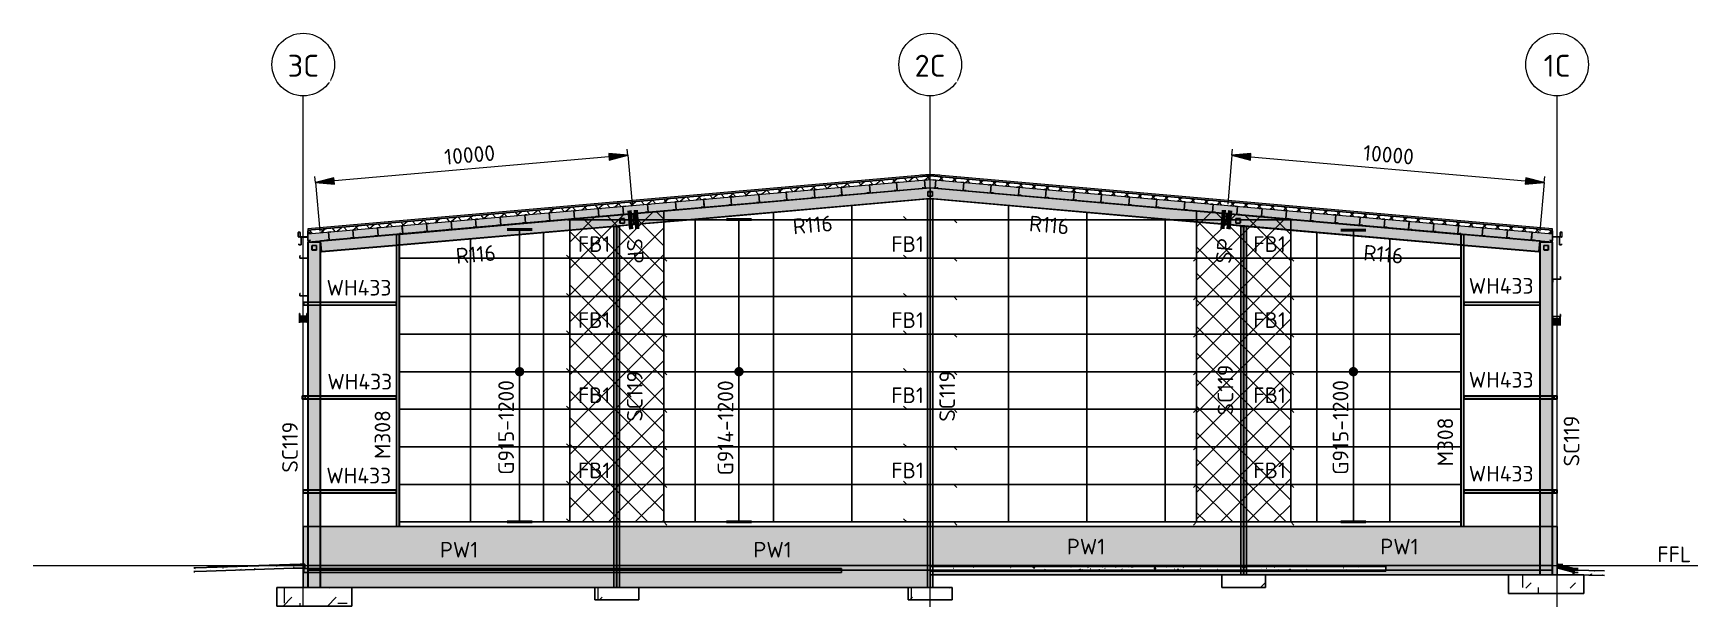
# Model space of a CAD drawing. Header units: millimetres. Extents: x 632 to 561478, y -3890 to 22200.
# Drawn here: x 508380 to 561478, y 3882 to 22200 of the extents above; entities that cross this region are included whole.
import ezdxf

# ---------------------------------------------------------------- set-up
doc = ezdxf.new("R2010")
doc.units = ezdxf.units.MM
for name, pattern in [('Dash', [7, 5, -2]), ('Hidden', [4, 3, -1]), ('Hidden Double', [7, 5, -2]), ('Hidden Half', [3, 2, -1])]:
    doc.linetypes.add(name, pattern=pattern)
for name, color, linetype, lineweight in [('A-010-D_DIM', 211, 'Continuous', 13), ('A-010-D_DIM-200', 211, 'Continuous', 13), ('A-010-M_LINE', 90, 'Continuous', 13), ('A-200-A_WALL', 211, 'Continuous', 18), ('A-200-H_WALL', 111, 'Continuous', 13), ('A-200-M_WALL_EXT', 113, 'Continuous', 13), ('A-200-MH_WALL', 110, 'Hidden', 13), ('A-230-H-FLOOR', 190, 'Continuous', 13), ('A-230-M_FLOOR', 192, 'Continuous', 13), ('A-230-MH_FLOOR', 190, 'Hidden Double', 13), ('A-270-M_ROOF', 132, 'Continuous', 13), ('S-160-M_FOUND', 171, 'Continuous', 13), ('S-160-MH_FOUND', 171, 'Hidden Half', 13), ('S-280-A_COLUMN', 171, 'Continuous', 18), ('S-280-A_STRUCT_FRAME', 2, 'Continuous', 18), ('S-280-M_COLUMN', 52, 'Continuous', 13), ('S-280-M_STRUCT_FRAME', 12, 'Continuous', 13), ('S-280-MH_COLUMN', 52, 'Hidden Half', 13), ('Z-000-T_TEXT', 131, 'Continuous', 25), ('Z-030-M_GRID', 191, 'Continuous', 13), ('Z-033_T_GRIDREF', 31, 'Continuous', 13), ('Z-060-M_DETAIL', 92, 'Continuous', 25), ('Z-230-A_LEVEL', 51, 'Continuous', 13), ('Z-230_A_LEVEL', 51, 'Continuous', 18)]:
    doc.layers.add(name, color=color, linetype=linetype, lineweight=lineweight)
doc.styles.add('ISOCPEUR_1', font='isocpeur.ttf', dxfattribs={"height": 700})
doc.styles.add('ISOCPEUR_2', font='isocpeur.ttf', dxfattribs={"height": 500})
doc.dimstyles.new('2_5___Arrow___Transparent', dxfattribs={"dimscale": 304.8, "dimtxt": 497.990588, "dimasz": 1.968504, "dimexe": 0.656168, "dimexo": 1.049869, "dimgap": 0.164042, "dimtad": 1, "dimdec": 0, "dimzin": 0, "dimdsep": 46, "dimtxsty": 'ISOCPEUR_2', "dimsah": 1, "dimcen": 0.09, "dimadec": 0, "dimazin": 0, "dimtfac": 1, "dimtdec": 4, "dimtix": 1, "dimtmove": 0, "dimatfit": 3, "dimfxl": 1, "dimtvp": 1, "dimtolj": 1, "dimtzin": 0, "dimlwd": 18, "dimlwe": 18, "dimarcsym": 2})
pattern_1 = [(50, (542206.86, 0), (728.737, -63.756), [76.2, -838.2]), (355, (542206.9, 0), (-140.972, 764.228), [60.96, -670.56]), (100.451, (542267.6, -5.3), (587.77, 700.467), [64.76, -712.36]), (46.184, (542206.9, 203.2), (1084.316, -168.17), [114.3, -1257.3]), (96.636, (542297.2, 189.2), (949.61, 989.71), [97.14, -1068.54]), (351.184, (542206.9, 203.2), (949.62, 989.7), [91.44, -1005.84]), (21, (542308.46, 152.4), (606.458, -409.06), [76.2, -838.2]), (326, (542308.5, 152.4), (247.208, 736.753), [60.96, -670.56]), (71.451, (542359, 118.3), (853.668, 327.685), [64.76, -712.36]), (37.5, (542206.86, 0), (12.3547, 338.2201), [6.706, -655.726, 6.706, -674.014, -673.1]), (37.5, (542206.86, 0), (12.3547, 338.2201), [-1343.152, 6.706, -666.394]), (7.5, (542206.86, 0), (267.279, 400.722), [6.706, -381.406, 6.706, -640.486, -256.54]), (7.5, (542206.86, 0), (267.279, 400.722), [-1035.304, 6.706, -249.834]), (327.5, (541980.3, 0), (542.3633, -22.9153), [6.706, -247.294, 6.706, -785.774, -1051.56]), (327.5, (541980.3, 0), (542.3633, -22.9153), [-1046.48, 6.706, -1044.854]), (317.5, (541878.7, 0), (592.517, 101.707), [6.706, -323.494, 6.706, -519.582, -746.76]), (317.5, (541878.7, 0), (592.517, 101.707), [-856.488, 6.706, -740.054])]
pattern_2 = [(45, (4337896, 0), (-1414.214, 0), [750, -3000]), (45, (4338896, 1000), (-1414.214, 0), [750, -3000]), (45, (4339896, -300), (-1414.214, 0), [250, -2000]), (90, (4339896, 500), (-500, 500), [500, -2000]), (315, (4339896, 1000), (0, 2828.43), [500, -3000]), (0, (4338896, 1000), (2000, 2000), [300, -1000]), (0, (4336396, 2000), (2000, 2000), [300, -2000])]
pattern_3 = [(45, (542206.86, 0), (-424.264, 424.264), []), (135, (542206.86, 0), (-424.264, -424.264), [])]

msp = doc.modelspace()

# ---------------------------------------------------------------- texts
at = {"layer": 'A-200-A_WALL', "lineweight": 13, "char_height": 500, "width": 1459.071, "attachment_point": 1, "style": 'ISOCPEUR_2'}
for insert in [(521353.6, 5953.1), (531353.6, 5953.1), (541353.6, 6053.1), (551353.6, 6053.1)]:
    msp.add_mtext('PW1', dxfattribs=dict(at, insert=insert))
at = {"layer": 'S-280-A_COLUMN', "lineweight": 13, "char_height": 500, "attachment_point": 1, "rotation": 90, "style": 'ISOCPEUR_2'}
for s, insert, width in [('SC119', (527318.8, 9793.7), 1956.117), ('SC119', (537284.3, 9793.7), 1956.117), ('SC119', (546163.1, 9993.7), 1956.117), ('M308', (519269.7, 8602.3), 1843.881), ('SC119', (516318.7, 8165.7), 1956.117), ('M308', (553174.6, 8365.7), 1843.881), ('SC119', (557203.7, 8365.7), 1956.117)]:
    msp.add_mtext(s, dxfattribs=dict(at, insert=insert, width=width))
at = {"layer": 'S-280-A_STRUCT_FRAME', "lineweight": 13, "char_height": 500, "attachment_point": 1, "style": 'ISOCPEUR_2'}
for s, insert, width, rotation in [('R116', (532587.1, 16272.1), 1523.206, 5), ('R116', (540174.5, 16379.2), 1523.206, 355), ('R116', (521838.9, 15331.7), 1523.206, 5), ('R116', (550839.1, 15446.2), 1523.206, 355), ('G915-1200', (523213.4, 8097.2), 3687.762, 90), ('G914-1200', (530213.4, 8077.2), 3735.864, 90), ('G915-1200', (549834, 8097.2), 3687.762, 90)]:
    msp.add_mtext(s, dxfattribs=dict(at, insert=insert, width=width, rotation=rotation))
at = {"layer": 'S-280-A_STRUCT_FRAME', "lineweight": 13, "char_height": 500, "width": 2501.265, "attachment_point": 1, "style": 'ISOCPEUR_2'}
for insert in [(554172.4, 14381.3), (517735.2, 14321.3), (517760, 11321.3), (554172.4, 11381.3), (517728.2, 8321.3), (554172.4, 8381.3)]:
    msp.add_mtext('WH433', dxfattribs=dict(at, insert=insert))
at = {"layer": 'Z-000-T_TEXT', "char_height": 500, "width": 962.025, "attachment_point": 1, "style": 'ISOCPEUR_2'}
for insert, rotation in [((527797.7, 15659.3), 275), ((546095.5, 14868.4), 85)]:
    msp.add_mtext('SP', dxfattribs=dict(at, insert=insert, rotation=rotation))
at = {"layer": 'Z-230_A_LEVEL', "lineweight": 13, "insert": (560191.7, 5805.7), "char_height": 500, "width": 1298.734, "attachment_point": 1, "style": 'ISOCPEUR_2'}
msp.add_mtext('FFL', dxfattribs=at)

# ---------------------------------------------------------------- blocks, each defined once
blk = doc.blocks.new('Ridge Capping - Ridge Capping-1882401-S6_501-SECTION C10')
at = {"layer": 'A-270-M_ROOF', "lineweight": 5, "transparency": 33554432}
for points in [[(4332987, 17662), (4332979, 17665), (4332680, 17691), (4332381, 17665), (4332373, 17662), (4332680, 17688)], [(4332373, 17662), (4332680, 17688), (4332373, 17662)]]:
    blk.add_hatch(color=253, dxfattribs=at).paths.add_polyline_path(points)
at = {"layer": 'A-270-M_ROOF', "color": 53, "lineweight": 5}
for p, q in [((4332373, 17662), (4332680, 17688)), ((4332381, 17665), (4332373, 17662)), ((4332373, 17662), (4332373, 17662)), ((4332680, 17691), (4332381, 17665)), ((4332381, 17665), (4332381, 17665)), ((4332979, 17665), (4332680, 17691)), ((4332680, 17691), (4332681, 17691)), ((4332680, 17688), (4332987, 17662)), ((4332681, 17688), (4332680, 17688)), ((4332987, 17662), (4332979, 17665)), ((4332980, 17665), (4332979, 17665)), ((4332988, 17662), (4332987, 17662))]:
    blk.add_line(p, q, dxfattribs=at)
blk = doc.blocks.new('25021-APA-ZZ-ZZ-M3-AR-000001_V3_rvt-9-S6_501-SECTION C10')
at = {"layer": 'A-270-M_ROOF', "transparency": 33554432}
for color, points in [(9, [(4352532, 15911), (4352532, 15952), (4332680, 17688), (4312828, 15952), (4312828, 15911), (4332680, 17648), (4352132, 15946)]), (253, [(4312543, 15687), (4312547, 15691), (4312523, 15704), (4312523, 15837), (4312578, 15837), (4312578, 15692), (4312828, 15692), (4312828, 15892), (4312823, 15892), (4312823, 15697), (4312583, 15697), (4312583, 15842), (4312518, 15842), (4312518, 15701)]), (253, [(4352817, 15688), (4352842, 15703), (4352842, 15844), (4352777, 15844), (4352777, 15699), (4352537, 15699), (4352537, 15894), (4352532, 15894), (4352532, 15694), (4352782, 15694), (4352782, 15839), (4352837, 15839), (4352837, 15706), (4352814, 15692)])]:
    blk.add_hatch(color=color, dxfattribs=at).paths.add_polyline_path(points)
at = {"layer": 'A-270-M_ROOF', "lineweight": 5}
h = blk.add_hatch(dxfattribs=at)
h.set_pattern_fill('FP_9', angle=-135, style=0, pattern_type=2)
h.set_pattern_definition([(40, (4337896, 1e-06), (-192.8363, 229.8133), []), (130, (4337896, 1e-06), (-229.8133, -192.8363), [])])
h.paths.add_polyline_path([(4352532, 15791), (4352532, 15911), (4332680, 17648), (4312828, 15911), (4312828, 15791), (4332680, 17528), (4352132, 15826)])
at = {"layer": 'A-270-M_ROOF', "lineweight": 5, "transparency": 33554432}
blk.add_hatch(color=254, dxfattribs=at).paths.add_polyline_path([(4312828, 15540), (4332682, 17277), (4352532, 15540), (4352532, 15791), (4332680, 17528), (4312828, 15791)])
at = {"layer": 'A-270-M_ROOF', "color": 53, "lineweight": 5}
for p, q in [((4332680, 17688), (4312828, 15952)), ((4312828, 15791), (4332680, 17528)), ((4332680, 17648), (4318066, 16370)), ((4318066, 16370), (4332680, 17648)), ((4352532, 15952), (4332680, 17688)), ((4332681, 17688), (4332680, 17688)), ((4352532, 15911), (4332680, 17648)), ((4332681, 17648), (4332680, 17648)), ((4332680, 17648), (4352532, 15911)), ((4332680, 17648), (4332681, 17648)), ((4332680, 17528), (4352532, 15791)), ((4318086, 16000), (4332680, 17277)), ((4332680, 17277), (4352532, 15540)), ((4332680, 17277), (4332681, 17277)), ((4318066, 16370), (4312828, 15911)), ((4312828, 15911), (4318066, 16370)), ((4312828, 15540), (4318086, 16000)), ((4312828, 15952), (4312828, 15911)), ((4312829, 15952), (4312828, 15952)), ((4352532, 15911), (4352532, 15952)), ((4312518, 15842), (4312518, 15701)), ((4312583, 15842), (4312518, 15842)), ((4312518, 15842), (4312519, 15842)), ((4312518, 15701), (4312543, 15687)), ((4312519, 15701), (4312518, 15701)), ((4312523, 15704), (4312523, 15837)), ((4312523, 15837), (4312578, 15837)), ((4312523, 15837), (4312524, 15837)), ((4312547, 15691), (4312523, 15704)), ((4312523, 15704), (4312524, 15704)), ((4312543, 15687), (4312547, 15691)), ((4312543, 15687), (4312544, 15687)), ((4312547, 15691), (4312547, 15691)), ((4312578, 15837), (4312578, 15692)), ((4312578, 15837), (4312579, 15837)), ((4312578, 15692), (4312828, 15692)), ((4312578, 15692), (4312579, 15692)), ((4312583, 15697), (4312583, 15842)), ((4312583, 15842), (4312584, 15842)), ((4312823, 15697), (4312583, 15697)), ((4312583, 15697), (4312584, 15697)), ((4312828, 15892), (4312823, 15892)), ((4312823, 15892), (4312823, 15697)), ((4312823, 15892), (4312824, 15892)), ((4312823, 15697), (4312824, 15697)), ((4312828, 15911), (4312828, 15540)), ((4312829, 15911), (4312828, 15911)), ((4312828, 15911), (4312829, 15911)), ((4312828, 15692), (4312828, 15892)), ((4312828, 15892), (4312829, 15892)), ((4312828, 15692), (4312829, 15692)), ((4312828, 15540), (4312829, 15540)), ((4352532, 15540), (4352532, 15911)), ((4352537, 15894), (4352532, 15894)), ((4352532, 15894), (4352532, 15694)), ((4352532, 15694), (4352782, 15694)), ((4352537, 15699), (4352537, 15894)), ((4352777, 15699), (4352537, 15699)), ((4352842, 15844), (4352777, 15844)), ((4352777, 15844), (4352777, 15699)), ((4352782, 15694), (4352782, 15839)), ((4352782, 15839), (4352837, 15839)), ((4352837, 15706), (4352814, 15692)), ((4352814, 15692), (4352817, 15688)), ((4352817, 15688), (4352842, 15703)), ((4352837, 15839), (4352837, 15706)), ((4352842, 15703), (4352842, 15844))]:
    blk.add_line(p, q, dxfattribs=at)
blk.add_blockref('Ridge Capping - Ridge Capping-1882401-S6_501-SECTION C10', (0, 0), dxfattribs=at)
blk = doc.blocks.new('NRP_Framing-Steel-PFC - B308 - 250PFC-4134939-S6_501-SECTION C10')
at = {"layer": 'S-280-M_STRUCT_FRAME', "linetype": 'Dash', "lineweight": 25}
for points in [[(4352782, 13069), (4352782, 13161), (4352767, 13161), (4352767, 13077), (4352547, 13077), (4352547, 13161), (4352532, 13161), (4352532, 13069)], [(4352782, 12865), (4352782, 13069), (4352532, 13069), (4352532, 12865), (4352767, 12865)]]:
    blk.add_hatch(color=256, dxfattribs=at).paths.add_polyline_path(points)
at = {"layer": 'S-280-M_STRUCT_FRAME', "lineweight": 25}
for p, q in [((4352547, 13161), (4352532, 13161)), ((4352532, 13161), (4352532, 13069)), ((4352532, 13069), (4352782, 13069)), ((4352532, 12985), (4352532, 13069)), ((4352547, 13077), (4352547, 13161)), ((4352767, 13077), (4352547, 13077)), ((4352782, 13161), (4352767, 13161)), ((4352767, 13161), (4352767, 13077)), ((4352782, 13069), (4352782, 13161)), ((4352782, 13069), (4352782, 12865))]:
    blk.add_line(p, q, dxfattribs=at)
blk = doc.blocks.new('NRP_Column-Steel-PFC - M308 - 250PFC-4015420-S6_501-SECTION C10')
at = {"layer": 'S-280-MH_COLUMN', "lineweight": 25}
blk.add_line((4349622, 15776), (4349622, 6440), dxfattribs=at)
blk = doc.blocks.new('NRP_Column-Steel-PFC - M308 - 250PFC-4015453-S6_501-SECTION C10')
at = {"layer": 'S-280-MH_COLUMN', "lineweight": 25}
blk.add_line((4315742, 15776), (4315742, 6440), dxfattribs=at)
blk = doc.blocks.new('NRP_Framing-Steel-Purlin C - P946 - EC250-24-4133309-S6_501-SECTION C10')
at = {"layer": 'S-280-M_STRUCT_FRAME', "color": 1, "lineweight": 25}
for p, q in [((4312825, 15831), (4312825, 15581)), ((4312825, 15831), (4312898, 15831)), ((4312825, 15581), (4312898, 15581)), ((4312845, 15707), (4312846, 15707)), ((4312898, 15831), (4312898, 15807)), ((4312898, 15605), (4312898, 15581))]:
    blk.add_line(p, q, dxfattribs=at)
blk = doc.blocks.new('NRP_Framing-Steel-Purlin C - P946 - EC250-24-4133020-S6_501-SECTION C10')
at = {"layer": 'S-280-M_STRUCT_FRAME', "color": 1, "lineweight": 25}
for p, q in [((4352465, 15832), (4352465, 15808)), ((4352538, 15832), (4352465, 15832)), ((4352465, 15606), (4352465, 15582)), ((4352538, 15582), (4352465, 15582)), ((4352518, 15707), (4352517, 15707)), ((4352538, 15832), (4352538, 15582))]:
    blk.add_line(p, q, dxfattribs=at)
blk = doc.blocks.new('NRP_Framing-Steel-Purlin Z - P916 - EZ250-24-4046591-S6_501-SECTION C10')
at = {"layer": 'S-280-M_STRUCT_FRAME', "color": 1, "lineweight": 25}
for p, q in [((4323604, 16505), (4323605, 16483)), ((4323604, 16505), (4323605, 16483)), ((4323681, 16490), (4323659, 16739)), ((4323681, 16490), (4323659, 16739)), ((4323680, 16489), (4323681, 16490)), ((4323680, 16489), (4323681, 16490)), ((4323729, 16745), (4323730, 16745)), ((4323729, 16745), (4323730, 16745)), ((4323730, 16745), (4323732, 16723)), ((4323730, 16745), (4323732, 16723))]:
    blk.add_line(p, q, dxfattribs=at)
blk = doc.blocks.new('NRP_Framing-Steel-Purlin Z - P916 - EZ250-24-4046592-S6_501-SECTION C10')
at = {"layer": 'S-280-M_STRUCT_FRAME', "color": 1, "lineweight": 25}
for p, q in [((4341634, 16745), (4341633, 16723)), ((4341634, 16745), (4341633, 16723)), ((4341635, 16745), (4341634, 16745)), ((4341635, 16745), (4341634, 16745)), ((4341683, 16490), (4341705, 16739)), ((4341683, 16490), (4341705, 16739)), ((4341684, 16489), (4341683, 16490)), ((4341684, 16489), (4341683, 16490)), ((4341761, 16505), (4341759, 16483)), ((4341761, 16505), (4341759, 16483))]:
    blk.add_line(p, q, dxfattribs=at)
blk = doc.blocks.new('NRP_Framing-Steel-Purlin Z - P916 - EZ250-24-V58-S6_501-SECTION C10')
at = {"layer": 'S-280-M_STRUCT_FRAME', "color": 1, "lineweight": 25}
for p, q in [((4343200, 16608), (4343198, 16586)), ((4343200, 16608), (4343198, 16586)), ((4343201, 16608), (4343200, 16608)), ((4343201, 16608), (4343200, 16608)), ((4343249, 16353), (4343271, 16602)), ((4343249, 16353), (4343271, 16602)), ((4343250, 16353), (4343249, 16353)), ((4343250, 16353), (4343249, 16353)), ((4343327, 16368), (4343325, 16346)), ((4343327, 16368), (4343325, 16346))]:
    blk.add_line(p, q, dxfattribs=at)
blk = doc.blocks.new('NRP_Framing-Steel-Purlin Z - P916 - EZ250-24-V59-S6_501-SECTION C10')
at = {"layer": 'S-280-M_STRUCT_FRAME', "color": 1, "lineweight": 25}
for p, q in [((4344765, 16471), (4344763, 16449)), ((4344765, 16471), (4344763, 16449)), ((4344766, 16471), (4344765, 16471)), ((4344766, 16471), (4344765, 16471)), ((4344814, 16216), (4344836, 16465)), ((4344814, 16216), (4344836, 16465)), ((4344815, 16216), (4344814, 16216)), ((4344815, 16216), (4344814, 16216)), ((4344892, 16231), (4344890, 16209)), ((4344892, 16231), (4344890, 16209))]:
    blk.add_line(p, q, dxfattribs=at)
blk = doc.blocks.new('NRP_Framing-Steel-Purlin Z - P916 - EZ250-24-V60-S6_501-SECTION C10')
at = {"layer": 'S-280-M_STRUCT_FRAME', "color": 1, "lineweight": 25}
for p, q in [((4346331, 16334), (4346329, 16312)), ((4346331, 16334), (4346329, 16312)), ((4346332, 16334), (4346331, 16334)), ((4346332, 16334), (4346331, 16334)), ((4346380, 16079), (4346402, 16328)), ((4346380, 16079), (4346402, 16328)), ((4346380, 16079), (4346380, 16079)), ((4346380, 16079), (4346380, 16079)), ((4346457, 16094), (4346455, 16072)), ((4346457, 16094), (4346455, 16072))]:
    blk.add_line(p, q, dxfattribs=at)
blk = doc.blocks.new('NRP_Framing-Steel-Purlin Z - P916 - EZ250-24-V61-S6_501-SECTION C10')
at = {"layer": 'S-280-M_STRUCT_FRAME', "color": 1, "lineweight": 25}
for p, q in [((4347896, 16197), (4347894, 16175)), ((4347896, 16197), (4347894, 16175)), ((4347897, 16197), (4347896, 16197)), ((4347897, 16197), (4347896, 16197)), ((4347945, 15942), (4347967, 16191)), ((4347945, 15942), (4347967, 16191)), ((4347946, 15942), (4347945, 15942)), ((4347946, 15942), (4347945, 15942)), ((4348023, 15957), (4348021, 15935)), ((4348023, 15957), (4348021, 15935))]:
    blk.add_line(p, q, dxfattribs=at)
blk = doc.blocks.new('NRP_Framing-Steel-Purlin Z - P916 - EZ250-24-V62-S6_501-SECTION C10')
at = {"layer": 'S-280-M_STRUCT_FRAME', "color": 1, "lineweight": 25}
for p, q in [((4349462, 16060), (4349460, 16038)), ((4349462, 16060), (4349460, 16038)), ((4349462, 16060), (4349462, 16060)), ((4349462, 16060), (4349462, 16060)), ((4349511, 15805), (4349532, 16054)), ((4349511, 15805), (4349532, 16054)), ((4349511, 15805), (4349511, 15805)), ((4349511, 15805), (4349511, 15805)), ((4349588, 15820), (4349586, 15798)), ((4349588, 15820), (4349586, 15798))]:
    blk.add_line(p, q, dxfattribs=at)
blk = doc.blocks.new('NRP_Framing-Steel-Purlin Z - P916 - EZ250-24-V63-S6_501-SECTION C10')
at = {"layer": 'S-280-M_STRUCT_FRAME', "color": 1, "lineweight": 25}
for p, q in [((4351027, 15923), (4351025, 15901)), ((4351027, 15923), (4351025, 15901)), ((4351028, 15923), (4351027, 15923)), ((4351028, 15923), (4351027, 15923)), ((4351076, 15668), (4351098, 15917)), ((4351076, 15668), (4351098, 15917)), ((4351077, 15668), (4351076, 15668)), ((4351077, 15668), (4351076, 15668)), ((4351154, 15683), (4351152, 15661)), ((4351154, 15683), (4351152, 15661))]:
    blk.add_line(p, q, dxfattribs=at)
blk = doc.blocks.new('NRP_Framing-Steel-Purlin Z - P916 - EZ250-24-4133021-S6_501-SECTION C10')
at = {"layer": 'S-280-M_STRUCT_FRAME', "color": 1, "lineweight": 25}
for p, q in [((4341635, 16745), (4341633, 16723)), ((4341635, 16745), (4341633, 16723)), ((4341706, 16739), (4341635, 16745)), ((4341706, 16739), (4341635, 16745)), ((4341684, 16489), (4341706, 16739)), ((4341684, 16489), (4341706, 16739)), ((4341760, 16483), (4341684, 16489)), ((4341760, 16483), (4341684, 16489)), ((4341694, 16614), (4341694, 16614)), ((4341762, 16505), (4341760, 16483)), ((4341762, 16505), (4341760, 16483))]:
    blk.add_line(p, q, dxfattribs=at)
blk = doc.blocks.new('NRP_Framing-Steel-Purlin Z - P916 - EZ250-24-4133022-S6_501-SECTION C10')
at = {"layer": 'S-280-M_STRUCT_FRAME', "color": 1, "lineweight": 25}
for p, q in [((4343201, 16608), (4343199, 16586)), ((4343201, 16608), (4343199, 16586)), ((4343271, 16602), (4343201, 16608)), ((4343271, 16602), (4343201, 16608)), ((4343250, 16353), (4343271, 16602)), ((4343250, 16353), (4343271, 16602)), ((4343260, 16477), (4343259, 16477)), ((4343325, 16346), (4343250, 16353)), ((4343325, 16346), (4343250, 16353)), ((4343327, 16368), (4343325, 16346)), ((4343327, 16368), (4343325, 16346))]:
    blk.add_line(p, q, dxfattribs=at)
blk = doc.blocks.new('NRP_Framing-Steel-Purlin Z - P916 - EZ250-24-V64-S6_501-SECTION C10')
at = {"layer": 'S-280-M_STRUCT_FRAME', "color": 1, "lineweight": 25}
for p, q in [((4344766, 16471), (4344764, 16449)), ((4344766, 16471), (4344764, 16449)), ((4344837, 16465), (4344766, 16471)), ((4344837, 16465), (4344766, 16471)), ((4344815, 16216), (4344837, 16465)), ((4344815, 16216), (4344837, 16465)), ((4344891, 16209), (4344815, 16216)), ((4344891, 16209), (4344815, 16216)), ((4344825, 16340), (4344825, 16340)), ((4344893, 16231), (4344891, 16209)), ((4344893, 16231), (4344891, 16209))]:
    blk.add_line(p, q, dxfattribs=at)
blk = doc.blocks.new('NRP_Framing-Steel-Purlin Z - P916 - EZ250-24-4133023-S6_501-SECTION C10')
at = {"layer": 'S-280-M_STRUCT_FRAME', "color": 1, "lineweight": 25}
for p, q in [((4346332, 16334), (4346330, 16312)), ((4346332, 16334), (4346330, 16312)), ((4346402, 16328), (4346332, 16334)), ((4346402, 16328), (4346332, 16334)), ((4346381, 16079), (4346402, 16328)), ((4346381, 16079), (4346402, 16328)), ((4346456, 16072), (4346381, 16079)), ((4346456, 16072), (4346381, 16079)), ((4346391, 16203), (4346390, 16203)), ((4346458, 16094), (4346456, 16072)), ((4346458, 16094), (4346456, 16072))]:
    blk.add_line(p, q, dxfattribs=at)
blk = doc.blocks.new('NRP_Framing-Steel-Purlin Z - P916 - EZ250-24-V65-S6_501-SECTION C10')
at = {"layer": 'S-280-M_STRUCT_FRAME', "color": 1, "lineweight": 25}
for p, q in [((4347897, 16197), (4347895, 16175)), ((4347897, 16197), (4347895, 16175)), ((4347968, 16191), (4347897, 16197)), ((4347968, 16191), (4347897, 16197)), ((4347946, 15942), (4347968, 16191)), ((4347946, 15942), (4347968, 16191)), ((4348022, 15935), (4347946, 15942)), ((4348022, 15935), (4347946, 15942)), ((4347956, 16066), (4347955, 16066)), ((4348024, 15957), (4348022, 15935)), ((4348024, 15957), (4348022, 15935))]:
    blk.add_line(p, q, dxfattribs=at)
blk = doc.blocks.new('NRP_Framing-Steel-Purlin Z - P916 - EZ250-24-4133024-S6_501-SECTION C10')
at = {"layer": 'S-280-M_STRUCT_FRAME', "color": 1, "lineweight": 25}
for p, q in [((4349462, 16060), (4349461, 16038)), ((4349462, 16060), (4349461, 16038)), ((4349533, 16054), (4349462, 16060)), ((4349533, 16054), (4349462, 16060)), ((4349511, 15805), (4349533, 16054)), ((4349511, 15805), (4349533, 16054)), ((4349587, 15798), (4349511, 15805)), ((4349587, 15798), (4349511, 15805)), ((4349522, 15929), (4349521, 15929)), ((4349589, 15820), (4349587, 15798)), ((4349589, 15820), (4349587, 15798))]:
    blk.add_line(p, q, dxfattribs=at)
blk = doc.blocks.new('NRP_Framing-Steel-Purlin Z - P916 - EZ250-24-V66-S6_501-SECTION C10')
at = {"layer": 'S-280-M_STRUCT_FRAME', "color": 1, "lineweight": 25}
for p, q in [((4351028, 15923), (4351026, 15901)), ((4351028, 15923), (4351026, 15901)), ((4351099, 15917), (4351028, 15923)), ((4351099, 15917), (4351028, 15923)), ((4351077, 15668), (4351099, 15917)), ((4351077, 15668), (4351099, 15917)), ((4351153, 15661), (4351077, 15668)), ((4351153, 15661), (4351077, 15668)), ((4351087, 15792), (4351086, 15792)), ((4351155, 15683), (4351153, 15661)), ((4351155, 15683), (4351153, 15661))]:
    blk.add_line(p, q, dxfattribs=at)
blk = doc.blocks.new('NRP_Framing-Steel-Purlin Z - P916 - EZ250-24-V67-S6_501-SECTION C10')
at = {"layer": 'S-280-M_STRUCT_FRAME', "color": 1, "lineweight": 25}
for p, q in [((4322116, 16353), (4322094, 16602)), ((4322116, 16353), (4322094, 16602)), ((4322164, 16608), (4322165, 16608)), ((4322164, 16608), (4322165, 16608)), ((4322165, 16608), (4322167, 16586)), ((4322165, 16608), (4322167, 16586)), ((4322038, 16368), (4322040, 16346)), ((4322038, 16368), (4322040, 16346)), ((4322115, 16353), (4322116, 16353)), ((4322115, 16353), (4322116, 16353))]:
    blk.add_line(p, q, dxfattribs=at)
blk = doc.blocks.new('NRP_Framing-Steel-Purlin Z - P916 - EZ250-24-V68-S6_501-SECTION C10')
at = {"layer": 'S-280-M_STRUCT_FRAME', "color": 1, "lineweight": 25}
for p, q in [((4320550, 16216), (4320528, 16465)), ((4320550, 16216), (4320528, 16465)), ((4320599, 16471), (4320601, 16449)), ((4320599, 16471), (4320599, 16471)), ((4320599, 16471), (4320601, 16449)), ((4320599, 16471), (4320599, 16471)), ((4320473, 16231), (4320475, 16209)), ((4320473, 16231), (4320475, 16209)), ((4320550, 16216), (4320550, 16216)), ((4320550, 16216), (4320550, 16216))]:
    blk.add_line(p, q, dxfattribs=at)
blk = doc.blocks.new('NRP_Framing-Steel-Purlin Z - P916 - EZ250-24-V69-S6_501-SECTION C10')
at = {"layer": 'S-280-M_STRUCT_FRAME', "color": 1, "lineweight": 25}
for p, q in [((4318907, 16094), (4318909, 16072)), ((4318907, 16094), (4318909, 16072)), ((4318985, 16079), (4318963, 16328)), ((4318985, 16079), (4318963, 16328)), ((4318984, 16079), (4318985, 16079)), ((4318984, 16079), (4318985, 16079)), ((4319033, 16334), (4319034, 16334)), ((4319033, 16334), (4319034, 16334)), ((4319034, 16334), (4319036, 16312)), ((4319034, 16334), (4319036, 16312))]:
    blk.add_line(p, q, dxfattribs=at)
blk = doc.blocks.new('NRP_Framing-Steel-Purlin Z - P916 - EZ250-24-V70-S6_501-SECTION C10')
at = {"layer": 'S-280-M_STRUCT_FRAME', "color": 1, "lineweight": 25}
for p, q in [((4317342, 15957), (4317344, 15935)), ((4317342, 15957), (4317344, 15935)), ((4317419, 15942), (4317398, 16191)), ((4317419, 15942), (4317398, 16191)), ((4317419, 15942), (4317419, 15942)), ((4317419, 15942), (4317419, 15942)), ((4317468, 16197), (4317470, 16175)), ((4317468, 16197), (4317468, 16197)), ((4317468, 16197), (4317470, 16175)), ((4317468, 16197), (4317468, 16197))]:
    blk.add_line(p, q, dxfattribs=at)
blk = doc.blocks.new('NRP_Framing-Steel-Purlin Z - P916 - EZ250-24-V71-S6_501-SECTION C10')
at = {"layer": 'S-280-M_STRUCT_FRAME', "color": 1, "lineweight": 25}
for p, q in [((4315854, 15805), (4315832, 16054)), ((4315854, 15805), (4315832, 16054)), ((4315902, 16060), (4315903, 16060)), ((4315902, 16060), (4315903, 16060)), ((4315903, 16060), (4315905, 16038)), ((4315903, 16060), (4315905, 16038)), ((4315776, 15820), (4315778, 15798)), ((4315776, 15820), (4315778, 15798)), ((4315853, 15805), (4315854, 15805)), ((4315853, 15805), (4315854, 15805))]:
    blk.add_line(p, q, dxfattribs=at)
blk = doc.blocks.new('NRP_Framing-Steel-Purlin Z - P916 - EZ250-24-V72-S6_501-SECTION C10')
at = {"layer": 'S-280-M_STRUCT_FRAME', "color": 1, "lineweight": 25}
for p, q in [((4314211, 15683), (4314213, 15661)), ((4314211, 15683), (4314213, 15661)), ((4314288, 15668), (4314267, 15917)), ((4314288, 15668), (4314267, 15917)), ((4314288, 15668), (4314288, 15668)), ((4314288, 15668), (4314288, 15668)), ((4314337, 15923), (4314339, 15901)), ((4314337, 15923), (4314337, 15923)), ((4314337, 15923), (4314339, 15901)), ((4314337, 15923), (4314337, 15923))]:
    blk.add_line(p, q, dxfattribs=at)
blk = doc.blocks.new('NRP_Framing-Steel-Purlin Z - P916 - EZ250-24-4133207-S6_501-SECTION C10')
at = {"layer": 'S-280-M_STRUCT_FRAME', "color": 1, "lineweight": 25}
for p, q in [((4323603, 16505), (4323605, 16483)), ((4323603, 16505), (4323605, 16483)), ((4323605, 16483), (4323680, 16489)), ((4323605, 16483), (4323680, 16489)), ((4323659, 16739), (4323729, 16745)), ((4323659, 16739), (4323729, 16745)), ((4323680, 16489), (4323659, 16739)), ((4323680, 16489), (4323659, 16739)), ((4323670, 16614), (4323671, 16614)), ((4323729, 16745), (4323731, 16723)), ((4323729, 16745), (4323731, 16723))]:
    blk.add_line(p, q, dxfattribs=at)
blk = doc.blocks.new('NRP_Framing-Steel-Purlin Z - P916 - EZ250-24-4133208-S6_501-SECTION C10')
at = {"layer": 'S-280-M_STRUCT_FRAME', "color": 1, "lineweight": 25}
for p, q in [((4322093, 16602), (4322164, 16608)), ((4322093, 16602), (4322164, 16608)), ((4322115, 16353), (4322093, 16602)), ((4322115, 16353), (4322093, 16602)), ((4322105, 16477), (4322106, 16477)), ((4322164, 16608), (4322166, 16586)), ((4322164, 16608), (4322166, 16586)), ((4322037, 16368), (4322039, 16346)), ((4322037, 16368), (4322039, 16346)), ((4322039, 16346), (4322115, 16353)), ((4322039, 16346), (4322115, 16353))]:
    blk.add_line(p, q, dxfattribs=at)
blk = doc.blocks.new('NRP_Framing-Steel-Purlin Z - P916 - EZ250-24-4133209-S6_501-SECTION C10')
at = {"layer": 'S-280-M_STRUCT_FRAME', "color": 1, "lineweight": 25}
for p, q in [((4320528, 16465), (4320598, 16471)), ((4320528, 16465), (4320598, 16471)), ((4320550, 16216), (4320528, 16465)), ((4320550, 16216), (4320528, 16465)), ((4320598, 16471), (4320600, 16449)), ((4320598, 16471), (4320600, 16449)), ((4320472, 16231), (4320474, 16209)), ((4320472, 16231), (4320474, 16209)), ((4320474, 16209), (4320550, 16216)), ((4320474, 16209), (4320550, 16216)), ((4320539, 16340), (4320540, 16340))]:
    blk.add_line(p, q, dxfattribs=at)
blk = doc.blocks.new('NRP_Framing-Steel-Purlin Z - P916 - EZ250-24-4133210-S6_501-SECTION C10')
at = {"layer": 'S-280-M_STRUCT_FRAME', "color": 1, "lineweight": 25}
for p, q in [((4318906, 16094), (4318908, 16072)), ((4318906, 16094), (4318908, 16072)), ((4318908, 16072), (4318984, 16079)), ((4318908, 16072), (4318984, 16079)), ((4318962, 16328), (4319033, 16334)), ((4318962, 16328), (4319033, 16334)), ((4318984, 16079), (4318962, 16328)), ((4318984, 16079), (4318962, 16328)), ((4318974, 16203), (4318975, 16203)), ((4319033, 16334), (4319035, 16312)), ((4319033, 16334), (4319035, 16312))]:
    blk.add_line(p, q, dxfattribs=at)
blk = doc.blocks.new('NRP_Framing-Steel-Purlin Z - P916 - EZ250-24-4133211-S6_501-SECTION C10')
at = {"layer": 'S-280-M_STRUCT_FRAME', "color": 1, "lineweight": 25}
for p, q in [((4317341, 15957), (4317343, 15935)), ((4317341, 15957), (4317343, 15935)), ((4317343, 15935), (4317419, 15942)), ((4317343, 15935), (4317419, 15942)), ((4317397, 16191), (4317468, 16197)), ((4317397, 16191), (4317468, 16197)), ((4317419, 15942), (4317397, 16191)), ((4317419, 15942), (4317397, 16191)), ((4317409, 16066), (4317409, 16066)), ((4317468, 16197), (4317469, 16175)), ((4317468, 16197), (4317469, 16175))]:
    blk.add_line(p, q, dxfattribs=at)
blk = doc.blocks.new('NRP_Framing-Steel-Purlin Z - P916 - EZ250-24-4133212-S6_501-SECTION C10')
at = {"layer": 'S-280-M_STRUCT_FRAME', "color": 1, "lineweight": 25}
for p, q in [((4315831, 16054), (4315902, 16060)), ((4315831, 16054), (4315902, 16060)), ((4315853, 15805), (4315831, 16054)), ((4315853, 15805), (4315831, 16054)), ((4315902, 16060), (4315904, 16038)), ((4315902, 16060), (4315904, 16038)), ((4315776, 15820), (4315777, 15798)), ((4315776, 15820), (4315777, 15798)), ((4315777, 15798), (4315853, 15805)), ((4315777, 15798), (4315853, 15805)), ((4315843, 15929), (4315844, 15929))]:
    blk.add_line(p, q, dxfattribs=at)
blk = doc.blocks.new('NRP_Framing-Steel-Purlin Z - P916 - EZ250-24-4133213-S6_501-SECTION C10')
at = {"layer": 'S-280-M_STRUCT_FRAME', "color": 1, "lineweight": 25}
for p, q in [((4314210, 15683), (4314212, 15661)), ((4314210, 15683), (4314212, 15661)), ((4314212, 15661), (4314288, 15668)), ((4314212, 15661), (4314288, 15668)), ((4314266, 15917), (4314337, 15923)), ((4314266, 15917), (4314337, 15923)), ((4314288, 15668), (4314266, 15917)), ((4314288, 15668), (4314266, 15917)), ((4314278, 15792), (4314278, 15792)), ((4314337, 15923), (4314339, 15901)), ((4314337, 15923), (4314339, 15901))]:
    blk.add_line(p, q, dxfattribs=at)
blk = doc.blocks.new('NRP_Framing-Steel-Purlin Z - P916 - EZ250-24-V73-S6_501-SECTION C10')
at = {"layer": 'S-280-M_STRUCT_FRAME', "color": 1, "lineweight": 25}
for p, q in [((4332448, 17279), (4332450, 17257)), ((4332448, 17279), (4332450, 17257)), ((4332526, 17263), (4332504, 17512)), ((4332526, 17263), (4332504, 17512)), ((4332525, 17263), (4332526, 17263)), ((4332525, 17263), (4332526, 17263)), ((4332574, 17519), (4332575, 17519)), ((4332574, 17519), (4332575, 17519)), ((4332575, 17519), (4332577, 17497)), ((4332575, 17519), (4332577, 17497))]:
    blk.add_line(p, q, dxfattribs=at)
blk = doc.blocks.new('NRP_Framing-Steel-Purlin Z - P916 - EZ250-24-4133099-S6_501-SECTION C10')
at = {"layer": 'S-280-M_STRUCT_FRAME', "color": 1, "lineweight": 25}
for p, q in [((4332447, 17279), (4332449, 17257)), ((4332447, 17279), (4332449, 17257)), ((4332449, 17257), (4332525, 17263)), ((4332449, 17257), (4332525, 17263)), ((4332503, 17512), (4332574, 17519)), ((4332503, 17512), (4332574, 17519)), ((4332525, 17263), (4332503, 17512)), ((4332525, 17263), (4332503, 17512)), ((4332515, 17388), (4332516, 17388)), ((4332574, 17519), (4332576, 17497)), ((4332574, 17519), (4332576, 17497))]:
    blk.add_line(p, q, dxfattribs=at)
blk = doc.blocks.new('NRP_Framing-Steel-Purlin Z - P916 - EZ250-24-V74-S6_501-SECTION C10')
at = {"layer": 'S-280-M_STRUCT_FRAME', "color": 1, "lineweight": 25}
for p, q in [((4332790, 17519), (4332788, 17497)), ((4332790, 17519), (4332788, 17497)), ((4332790, 17519), (4332790, 17519)), ((4332790, 17519), (4332790, 17519)), ((4332839, 17263), (4332861, 17512)), ((4332839, 17263), (4332861, 17512)), ((4332839, 17263), (4332839, 17263)), ((4332839, 17263), (4332839, 17263)), ((4332916, 17279), (4332915, 17257)), ((4332916, 17279), (4332915, 17257))]:
    blk.add_line(p, q, dxfattribs=at)
blk = doc.blocks.new('NRP_Framing-Steel-Purlin Z - P916 - EZ250-24-4133002-S6_501-SECTION C10')
at = {"layer": 'S-280-M_STRUCT_FRAME', "color": 1, "lineweight": 25}
for p, q in [((4332790, 17519), (4332788, 17497)), ((4332790, 17519), (4332788, 17497)), ((4332861, 17512), (4332790, 17519)), ((4332861, 17512), (4332790, 17519)), ((4332839, 17263), (4332861, 17512)), ((4332839, 17263), (4332861, 17512)), ((4332915, 17257), (4332839, 17263)), ((4332915, 17257), (4332839, 17263)), ((4332850, 17388), (4332849, 17388)), ((4332917, 17279), (4332915, 17257)), ((4332917, 17279), (4332915, 17257))]:
    blk.add_line(p, q, dxfattribs=at)
blk = doc.blocks.new('NRP_Framing-Steel-Purlin Z - P916 - EZ250-24-V75-S6_501-SECTION C10')
at = {"layer": 'S-280-M_STRUCT_FRAME', "color": 1, "lineweight": 25}
for p, q in [((4330686, 17124), (4330688, 17103)), ((4330686, 17124), (4330688, 17103)), ((4330764, 17109), (4330742, 17358)), ((4330764, 17109), (4330742, 17358)), ((4330763, 17109), (4330764, 17109)), ((4330763, 17109), (4330764, 17109)), ((4330812, 17364), (4330814, 17342)), ((4330812, 17364), (4330812, 17364)), ((4330812, 17364), (4330814, 17342)), ((4330812, 17364), (4330812, 17364))]:
    blk.add_line(p, q, dxfattribs=at)
blk = doc.blocks.new('NRP_Framing-Steel-Purlin Z - P916 - EZ250-24-4133214-S6_501-SECTION C10')
at = {"layer": 'S-280-M_STRUCT_FRAME', "color": 1, "lineweight": 25}
for p, q in [((4330685, 17124), (4330687, 17102)), ((4330685, 17124), (4330687, 17102)), ((4330687, 17102), (4330763, 17109)), ((4330687, 17102), (4330763, 17109)), ((4330741, 17358), (4330812, 17364)), ((4330741, 17358), (4330812, 17364)), ((4330763, 17109), (4330741, 17358)), ((4330763, 17109), (4330741, 17358)), ((4330753, 17234), (4330753, 17234)), ((4330812, 17364), (4330814, 17342)), ((4330812, 17364), (4330814, 17342))]:
    blk.add_line(p, q, dxfattribs=at)
blk = doc.blocks.new('NRP_Framing-Steel-Purlin Z - P916 - EZ250-24-V76-S6_501-SECTION C10')
at = {"layer": 'S-280-M_STRUCT_FRAME', "color": 1, "lineweight": 25}
for p, q in [((4329001, 16955), (4328979, 17204)), ((4329001, 16955), (4328979, 17204)), ((4329049, 17210), (4329050, 17210)), ((4329049, 17210), (4329050, 17210)), ((4329050, 17210), (4329052, 17188)), ((4329050, 17210), (4329052, 17188)), ((4328924, 16970), (4328926, 16948)), ((4328924, 16970), (4328926, 16948)), ((4329001, 16955), (4329001, 16955)), ((4329001, 16955), (4329001, 16955))]:
    blk.add_line(p, q, dxfattribs=at)
blk = doc.blocks.new('NRP_Framing-Steel-Purlin Z - P916 - EZ250-24-4133215-S6_501-SECTION C10')
at = {"layer": 'S-280-M_STRUCT_FRAME', "color": 1, "lineweight": 25}
for p, q in [((4328979, 17204), (4329049, 17210)), ((4328979, 17204), (4329049, 17210)), ((4329000, 16955), (4328979, 17204)), ((4329000, 16955), (4328979, 17204)), ((4328990, 17080), (4328991, 17080)), ((4329049, 17210), (4329051, 17188)), ((4329049, 17210), (4329051, 17188)), ((4328923, 16970), (4328925, 16948)), ((4328923, 16970), (4328925, 16948)), ((4328925, 16948), (4329000, 16955)), ((4328925, 16948), (4329000, 16955))]:
    blk.add_line(p, q, dxfattribs=at)
blk = doc.blocks.new('NRP_Framing-Steel-Purlin Z - P916 - EZ250-24-V77-S6_501-SECTION C10')
at = {"layer": 'S-280-M_STRUCT_FRAME', "color": 1, "lineweight": 25}
for p, q in [((4327239, 16801), (4327217, 17050)), ((4327239, 16801), (4327217, 17050)), ((4327287, 17056), (4327288, 17056)), ((4327287, 17056), (4327288, 17056)), ((4327288, 17056), (4327290, 17034)), ((4327288, 17056), (4327290, 17034)), ((4327161, 16816), (4327163, 16794)), ((4327161, 16816), (4327163, 16794)), ((4327238, 16801), (4327239, 16801)), ((4327238, 16801), (4327239, 16801))]:
    blk.add_line(p, q, dxfattribs=at)
blk = doc.blocks.new('NRP_Framing-Steel-Purlin Z - P916 - EZ250-24-4133216-S6_501-SECTION C10')
at = {"layer": 'S-280-M_STRUCT_FRAME', "color": 1, "lineweight": 25}
for p, q in [((4327216, 17050), (4327287, 17056)), ((4327216, 17050), (4327287, 17056)), ((4327238, 16801), (4327216, 17050)), ((4327238, 16801), (4327216, 17050)), ((4327287, 17056), (4327289, 17034)), ((4327287, 17056), (4327289, 17034)), ((4327161, 16816), (4327162, 16794)), ((4327161, 16816), (4327162, 16794)), ((4327162, 16794), (4327238, 16801)), ((4327162, 16794), (4327238, 16801)), ((4327228, 16925), (4327229, 16925))]:
    blk.add_line(p, q, dxfattribs=at)
blk = doc.blocks.new('NRP_Framing-Steel-Purlin Z - P916 - EZ250-24-V78-S6_501-SECTION C10')
at = {"layer": 'S-280-M_STRUCT_FRAME', "color": 1, "lineweight": 25}
for p, q in [((4325399, 16662), (4325401, 16640)), ((4325399, 16662), (4325401, 16640)), ((4325477, 16647), (4325455, 16896)), ((4325477, 16647), (4325455, 16896)), ((4325476, 16647), (4325477, 16647)), ((4325476, 16647), (4325477, 16647)), ((4325525, 16902), (4325526, 16902)), ((4325525, 16902), (4325526, 16902)), ((4325526, 16902), (4325528, 16880)), ((4325526, 16902), (4325528, 16880))]:
    blk.add_line(p, q, dxfattribs=at)
blk = doc.blocks.new('NRP_Framing-Steel-Purlin Z - P916 - EZ250-24-4133217-S6_501-SECTION C10')
at = {"layer": 'S-280-M_STRUCT_FRAME', "color": 1, "lineweight": 25}
for p, q in [((4325398, 16662), (4325400, 16640)), ((4325398, 16662), (4325400, 16640)), ((4325400, 16640), (4325476, 16647)), ((4325400, 16640), (4325476, 16647)), ((4325454, 16896), (4325525, 16902)), ((4325454, 16896), (4325525, 16902)), ((4325476, 16647), (4325454, 16896)), ((4325476, 16647), (4325454, 16896)), ((4325466, 16771), (4325467, 16771)), ((4325525, 16902), (4325527, 16880)), ((4325525, 16902), (4325527, 16880))]:
    blk.add_line(p, q, dxfattribs=at)
blk = doc.blocks.new('NRP_Framing-Steel-Purlin Z - P916 - EZ250-24-V79-S6_501-SECTION C10')
at = {"layer": 'S-280-M_STRUCT_FRAME', "color": 1, "lineweight": 25}
for p, q in [((4334552, 17364), (4334550, 17342)), ((4334552, 17364), (4334550, 17342)), ((4334553, 17364), (4334552, 17364)), ((4334553, 17364), (4334552, 17364)), ((4334601, 17109), (4334623, 17358)), ((4334601, 17109), (4334623, 17358)), ((4334602, 17109), (4334601, 17109)), ((4334602, 17109), (4334601, 17109)), ((4334679, 17124), (4334677, 17103)), ((4334679, 17124), (4334677, 17103))]:
    blk.add_line(p, q, dxfattribs=at)
blk = doc.blocks.new('NRP_Framing-Steel-Purlin Z - P916 - EZ250-24-4133025-S6_501-SECTION C10')
at = {"layer": 'S-280-M_STRUCT_FRAME', "color": 1, "lineweight": 25}
for p, q in [((4334553, 17364), (4334551, 17342)), ((4334553, 17364), (4334551, 17342)), ((4334624, 17358), (4334553, 17364)), ((4334624, 17358), (4334553, 17364)), ((4334602, 17109), (4334624, 17358)), ((4334602, 17109), (4334624, 17358)), ((4334678, 17102), (4334602, 17109)), ((4334678, 17102), (4334602, 17109)), ((4334612, 17234), (4334611, 17234)), ((4334679, 17124), (4334678, 17102)), ((4334679, 17124), (4334678, 17102))]:
    blk.add_line(p, q, dxfattribs=at)
blk = doc.blocks.new('NRP_Framing-Steel-Purlin Z - P916 - EZ250-24-V80-S6_501-SECTION C10')
at = {"layer": 'S-280-M_STRUCT_FRAME', "color": 1, "lineweight": 25}
for p, q in [((4336314, 17210), (4336313, 17188)), ((4336314, 17210), (4336313, 17188)), ((4336315, 17210), (4336314, 17210)), ((4336315, 17210), (4336314, 17210)), ((4336363, 16955), (4336385, 17204)), ((4336363, 16955), (4336385, 17204)), ((4336364, 16955), (4336363, 16955)), ((4336364, 16955), (4336363, 16955)), ((4336441, 16970), (4336439, 16948)), ((4336441, 16970), (4336439, 16948))]:
    blk.add_line(p, q, dxfattribs=at)
blk = doc.blocks.new('NRP_Framing-Steel-Purlin Z - P916 - EZ250-24-V81-S6_501-SECTION C10')
at = {"layer": 'S-280-M_STRUCT_FRAME', "color": 1, "lineweight": 25}
for p, q in [((4336315, 17210), (4336313, 17188)), ((4336315, 17210), (4336313, 17188)), ((4336386, 17204), (4336315, 17210)), ((4336386, 17204), (4336315, 17210)), ((4336364, 16955), (4336386, 17204)), ((4336364, 16955), (4336386, 17204)), ((4336374, 17080), (4336374, 17080)), ((4336440, 16948), (4336364, 16955)), ((4336440, 16948), (4336364, 16955)), ((4336442, 16970), (4336440, 16948)), ((4336442, 16970), (4336440, 16948))]:
    blk.add_line(p, q, dxfattribs=at)
blk = doc.blocks.new('NRP_Framing-Steel-Purlin Z - P916 - EZ250-24-V82-S6_501-SECTION C10')
at = {"layer": 'S-280-M_STRUCT_FRAME', "color": 1, "lineweight": 25}
for p, q in [((4338077, 17056), (4338075, 17034)), ((4338077, 17056), (4338075, 17034)), ((4338077, 17056), (4338077, 17056)), ((4338077, 17056), (4338077, 17056)), ((4338126, 16801), (4338147, 17050)), ((4338126, 16801), (4338147, 17050)), ((4338126, 16801), (4338126, 16801)), ((4338126, 16801), (4338126, 16801)), ((4338203, 16816), (4338201, 16794)), ((4338203, 16816), (4338201, 16794))]:
    blk.add_line(p, q, dxfattribs=at)
blk = doc.blocks.new('NRP_Framing-Steel-Purlin Z - P916 - EZ250-24-4133026-S6_501-SECTION C10')
at = {"layer": 'S-280-M_STRUCT_FRAME', "color": 1, "lineweight": 25}
for p, q in [((4338077, 17056), (4338076, 17034)), ((4338077, 17056), (4338076, 17034)), ((4338148, 17050), (4338077, 17056)), ((4338148, 17050), (4338077, 17056)), ((4338126, 16801), (4338148, 17050)), ((4338126, 16801), (4338148, 17050)), ((4338202, 16794), (4338126, 16801)), ((4338202, 16794), (4338126, 16801)), ((4338136, 16925), (4338136, 16925)), ((4338204, 16816), (4338202, 16794)), ((4338204, 16816), (4338202, 16794))]:
    blk.add_line(p, q, dxfattribs=at)
blk = doc.blocks.new('NRP_Framing-Steel-Purlin Z - P916 - EZ250-24-V83-S6_501-SECTION C10')
at = {"layer": 'S-280-M_STRUCT_FRAME', "color": 1, "lineweight": 25}
for p, q in [((4339839, 16902), (4339837, 16880)), ((4339839, 16902), (4339837, 16880)), ((4339840, 16902), (4339839, 16902)), ((4339840, 16902), (4339839, 16902)), ((4339888, 16647), (4339910, 16896)), ((4339888, 16647), (4339910, 16896)), ((4339889, 16647), (4339888, 16647)), ((4339889, 16647), (4339888, 16647)), ((4339966, 16662), (4339964, 16640)), ((4339966, 16662), (4339964, 16640))]:
    blk.add_line(p, q, dxfattribs=at)
blk = doc.blocks.new('NRP_Framing-Steel-Purlin Z - P916 - EZ250-24-V84-S6_501-SECTION C10')
at = {"layer": 'S-280-M_STRUCT_FRAME', "color": 1, "lineweight": 25}
for p, q in [((4339840, 16902), (4339838, 16880)), ((4339840, 16902), (4339838, 16880)), ((4339910, 16896), (4339840, 16902)), ((4339910, 16896), (4339840, 16902)), ((4339889, 16647), (4339910, 16896)), ((4339889, 16647), (4339910, 16896)), ((4339964, 16640), (4339889, 16647)), ((4339964, 16640), (4339889, 16647)), ((4339899, 16771), (4339898, 16771)), ((4339966, 16662), (4339964, 16640)), ((4339966, 16662), (4339964, 16640))]:
    blk.add_line(p, q, dxfattribs=at)
blk = doc.blocks.new('NRP_Framing-Steel-Purlin Z - P916 - EZ250-24-V85-S6_501-SECTION C10')
at = {"layer": 'S-280-M_STRUCT_FRAME', "color": 1, "lineweight": 25}
for p, q in [((4313428, 15615), (4313430, 15593)), ((4313428, 15615), (4313430, 15593)), ((4313506, 15599), (4313484, 15848)), ((4313506, 15599), (4313484, 15848)), ((4313505, 15599), (4313506, 15599)), ((4313505, 15599), (4313506, 15599)), ((4313554, 15854), (4313555, 15855)), ((4313554, 15854), (4313555, 15855)), ((4313555, 15855), (4313557, 15833)), ((4313555, 15855), (4313557, 15833))]:
    blk.add_line(p, q, dxfattribs=at)
blk = doc.blocks.new('NRP_Framing-Steel-Purlin Z - P916 - EZ250-24-V86-S6_501-SECTION C10')
at = {"layer": 'S-280-M_STRUCT_FRAME', "color": 1, "lineweight": 25}
for p, q in [((4351810, 15855), (4351808, 15833)), ((4351810, 15855), (4351808, 15833)), ((4351811, 15854), (4351810, 15855)), ((4351811, 15854), (4351810, 15855)), ((4351859, 15599), (4351881, 15848)), ((4351859, 15599), (4351881, 15848)), ((4351860, 15599), (4351859, 15599)), ((4351860, 15599), (4351859, 15599)), ((4351936, 15615), (4351935, 15593)), ((4351936, 15615), (4351935, 15593))]:
    blk.add_line(p, q, dxfattribs=at)
blk = doc.blocks.new('NRP_Framing-Steel-Purlin Z - P914 - EZ250-15-4048624-S6_501-SECTION C10')
at = {"layer": 'S-280-M_STRUCT_FRAME', "color": 150, "lineweight": 25}
for p, q in [((4322898, 16421), (4322877, 16670)), ((4322898, 16421), (4322877, 16670)), ((4322947, 16676), (4322949, 16656)), ((4322947, 16676), (4322947, 16676)), ((4322947, 16676), (4322949, 16656)), ((4322947, 16676), (4322947, 16676)), ((4322821, 16434), (4322823, 16414)), ((4322821, 16434), (4322823, 16414)), ((4322898, 16421), (4322898, 16421)), ((4322898, 16421), (4322898, 16421))]:
    blk.add_line(p, q, dxfattribs=at)
blk = doc.blocks.new('NRP_Framing-Steel-Purlin Z - P914 - EZ250-15-V87-S6_501-SECTION C10')
at = {"layer": 'S-280-M_STRUCT_FRAME', "color": 150, "lineweight": 25}
for p, q in [((4321333, 16284), (4321311, 16533)), ((4321333, 16284), (4321311, 16533)), ((4321381, 16539), (4321382, 16539)), ((4321381, 16539), (4321382, 16539)), ((4321382, 16539), (4321384, 16519)), ((4321382, 16539), (4321384, 16519)), ((4321256, 16297), (4321257, 16277)), ((4321256, 16297), (4321257, 16277)), ((4321332, 16284), (4321333, 16284)), ((4321332, 16284), (4321333, 16284))]:
    blk.add_line(p, q, dxfattribs=at)
blk = doc.blocks.new('NRP_Framing-Steel-Purlin Z - P914 - EZ250-15-V88-S6_501-SECTION C10')
at = {"layer": 'S-280-M_STRUCT_FRAME', "color": 150, "lineweight": 25}
for p, q in [((4319690, 16160), (4319692, 16141)), ((4319690, 16160), (4319692, 16141)), ((4319768, 16147), (4319746, 16396)), ((4319768, 16147), (4319746, 16396)), ((4319767, 16147), (4319768, 16147)), ((4319767, 16147), (4319768, 16147)), ((4319816, 16402), (4319818, 16382)), ((4319816, 16402), (4319816, 16402)), ((4319816, 16402), (4319818, 16382)), ((4319816, 16402), (4319816, 16402))]:
    blk.add_line(p, q, dxfattribs=at)
blk = doc.blocks.new('NRP_Framing-Steel-Purlin Z - P914 - EZ250-15-V89-S6_501-SECTION C10')
at = {"layer": 'S-280-M_STRUCT_FRAME', "color": 150, "lineweight": 25}
for p, q in [((4318125, 16023), (4318126, 16004)), ((4318125, 16023), (4318126, 16004)), ((4318202, 16010), (4318180, 16259)), ((4318202, 16010), (4318180, 16259)), ((4318201, 16010), (4318202, 16010)), ((4318201, 16010), (4318202, 16010)), ((4318250, 16265), (4318251, 16265)), ((4318250, 16265), (4318251, 16265)), ((4318251, 16265), (4318253, 16245)), ((4318251, 16265), (4318253, 16245))]:
    blk.add_line(p, q, dxfattribs=at)
blk = doc.blocks.new('NRP_Framing-Steel-Purlin Z - P914 - EZ250-15-V90-S6_501-SECTION C10')
at = {"layer": 'S-280-M_STRUCT_FRAME', "color": 150, "lineweight": 25}
for p, q in [((4316637, 15873), (4316615, 16122)), ((4316637, 15873), (4316615, 16122)), ((4316685, 16128), (4316686, 16128)), ((4316685, 16128), (4316686, 16128)), ((4316686, 16128), (4316687, 16109)), ((4316686, 16128), (4316687, 16109)), ((4316559, 15886), (4316561, 15867)), ((4316559, 15886), (4316561, 15867)), ((4316636, 15873), (4316637, 15873)), ((4316636, 15873), (4316637, 15873))]:
    blk.add_line(p, q, dxfattribs=at)
blk = doc.blocks.new('NRP_Framing-Steel-Purlin Z - P914 - EZ250-15-V91-S6_501-SECTION C10')
at = {"layer": 'S-280-M_STRUCT_FRAME', "color": 150, "lineweight": 25}
for p, q in [((4315071, 15736), (4315049, 15985)), ((4315071, 15736), (4315049, 15985)), ((4315119, 15991), (4315120, 15992)), ((4315119, 15991), (4315120, 15992)), ((4315120, 15992), (4315122, 15972)), ((4315120, 15992), (4315122, 15972)), ((4314994, 15749), (4314995, 15730)), ((4314994, 15749), (4314995, 15730)), ((4315070, 15736), (4315071, 15736)), ((4315070, 15736), (4315071, 15736))]:
    blk.add_line(p, q, dxfattribs=at)
blk = doc.blocks.new('NRP_Framing-Steel-Purlin Z - P914 - EZ250-15-4133218-S6_501-SECTION C10')
at = {"layer": 'S-280-M_STRUCT_FRAME', "color": 150, "lineweight": 25}
for p, q in [((4322876, 16670), (4322947, 16676)), ((4322876, 16670), (4322947, 16676)), ((4322898, 16421), (4322876, 16670)), ((4322898, 16421), (4322876, 16670)), ((4322888, 16546), (4322888, 16546)), ((4322947, 16676), (4322948, 16656)), ((4322947, 16676), (4322948, 16656)), ((4322820, 16434), (4322822, 16414)), ((4322820, 16434), (4322822, 16414)), ((4322822, 16414), (4322898, 16421)), ((4322822, 16414), (4322898, 16421))]:
    blk.add_line(p, q, dxfattribs=at)
blk = doc.blocks.new('NRP_Framing-Steel-Purlin Z - P914 - EZ250-15-4133219-S6_501-SECTION C10')
at = {"layer": 'S-280-M_STRUCT_FRAME', "color": 150, "lineweight": 25}
for p, q in [((4321310, 16533), (4321381, 16539)), ((4321310, 16533), (4321381, 16539)), ((4321332, 16284), (4321310, 16533)), ((4321332, 16284), (4321310, 16533)), ((4321381, 16539), (4321383, 16519)), ((4321381, 16539), (4321383, 16519)), ((4321255, 16297), (4321257, 16277)), ((4321255, 16297), (4321257, 16277)), ((4321257, 16277), (4321332, 16284)), ((4321257, 16277), (4321332, 16284)), ((4321322, 16409), (4321323, 16409))]:
    blk.add_line(p, q, dxfattribs=at)
blk = doc.blocks.new('NRP_Framing-Steel-Purlin Z - P914 - EZ250-15-4133220-S6_501-SECTION C10')
at = {"layer": 'S-280-M_STRUCT_FRAME', "color": 150, "lineweight": 25}
for p, q in [((4319689, 16160), (4319691, 16140)), ((4319689, 16160), (4319691, 16140)), ((4319691, 16140), (4319767, 16147)), ((4319691, 16140), (4319767, 16147)), ((4319745, 16396), (4319816, 16402)), ((4319745, 16396), (4319816, 16402)), ((4319767, 16147), (4319745, 16396)), ((4319767, 16147), (4319745, 16396)), ((4319757, 16272), (4319757, 16272)), ((4319816, 16402), (4319817, 16382)), ((4319816, 16402), (4319817, 16382))]:
    blk.add_line(p, q, dxfattribs=at)
blk = doc.blocks.new('NRP_Framing-Steel-Purlin Z - P914 - EZ250-15-4133221-S6_501-SECTION C10')
at = {"layer": 'S-280-M_STRUCT_FRAME', "color": 150, "lineweight": 25}
for p, q in [((4318124, 16023), (4318126, 16003)), ((4318124, 16023), (4318126, 16003)), ((4318126, 16003), (4318201, 16010)), ((4318126, 16003), (4318201, 16010)), ((4318180, 16259), (4318250, 16265)), ((4318180, 16259), (4318250, 16265)), ((4318201, 16010), (4318180, 16259)), ((4318201, 16010), (4318180, 16259)), ((4318191, 16135), (4318192, 16135)), ((4318250, 16265), (4318252, 16245)), ((4318250, 16265), (4318252, 16245))]:
    blk.add_line(p, q, dxfattribs=at)
blk = doc.blocks.new('NRP_Framing-Steel-Purlin Z - P914 - EZ250-15-4133222-S6_501-SECTION C10')
at = {"layer": 'S-280-M_STRUCT_FRAME', "color": 150, "lineweight": 25}
for p, q in [((4316614, 16122), (4316685, 16128)), ((4316614, 16122), (4316685, 16128)), ((4316636, 15873), (4316614, 16122)), ((4316636, 15873), (4316614, 16122)), ((4316626, 15998), (4316626, 15998)), ((4316685, 16128), (4316687, 16108)), ((4316685, 16128), (4316687, 16108)), ((4316558, 15886), (4316560, 15867)), ((4316558, 15886), (4316560, 15867)), ((4316560, 15867), (4316636, 15873)), ((4316560, 15867), (4316636, 15873))]:
    blk.add_line(p, q, dxfattribs=at)
blk = doc.blocks.new('NRP_Framing-Steel-Purlin Z - P914 - EZ250-15-4133223-S6_501-SECTION C10')
at = {"layer": 'S-280-M_STRUCT_FRAME', "color": 150, "lineweight": 25}
for p, q in [((4315049, 15985), (4315119, 15991)), ((4315049, 15985), (4315119, 15991)), ((4315070, 15736), (4315049, 15985)), ((4315070, 15736), (4315049, 15985)), ((4315119, 15991), (4315121, 15972)), ((4315119, 15991), (4315121, 15972)), ((4314993, 15749), (4314995, 15730)), ((4314993, 15749), (4314995, 15730)), ((4314995, 15730), (4315070, 15736)), ((4314995, 15730), (4315070, 15736)), ((4315060, 15861), (4315061, 15861))]:
    blk.add_line(p, q, dxfattribs=at)
blk = doc.blocks.new('NRP_Framing-Steel-Purlin Z - P916 - EZ250-24-4133224-S6_501-SECTION C10')
at = {"layer": 'S-280-M_STRUCT_FRAME', "color": 1, "lineweight": 25}
for p, q in [((4313427, 15615), (4313429, 15593)), ((4313427, 15615), (4313429, 15593)), ((4313429, 15593), (4313505, 15599)), ((4313429, 15593), (4313505, 15599)), ((4313483, 15848), (4313554, 15854)), ((4313483, 15848), (4313554, 15854)), ((4313505, 15599), (4313483, 15848)), ((4313505, 15599), (4313483, 15848)), ((4313495, 15724), (4313496, 15724)), ((4313554, 15854), (4313556, 15833)), ((4313554, 15854), (4313556, 15833))]:
    blk.add_line(p, q, dxfattribs=at)
blk = doc.blocks.new('NRP_Framing-Steel-Purlin Z - P914 - EZ250-15-4048752-S6_501-SECTION C10')
at = {"layer": 'S-280-M_STRUCT_FRAME', "color": 150, "lineweight": 25}
for p, q in [((4342417, 16676), (4342415, 16656)), ((4342417, 16676), (4342415, 16656)), ((4342418, 16676), (4342417, 16676)), ((4342418, 16676), (4342417, 16676)), ((4342466, 16421), (4342488, 16670)), ((4342466, 16421), (4342488, 16670)), ((4342467, 16421), (4342466, 16421)), ((4342467, 16421), (4342466, 16421)), ((4342544, 16434), (4342542, 16414)), ((4342544, 16434), (4342542, 16414))]:
    blk.add_line(p, q, dxfattribs=at)
blk = doc.blocks.new('NRP_Framing-Steel-Purlin Z - P914 - EZ250-15-V92-S6_501-SECTION C10')
at = {"layer": 'S-280-M_STRUCT_FRAME', "color": 150, "lineweight": 25}
for p, q in [((4343983, 16539), (4343981, 16519)), ((4343983, 16539), (4343981, 16519)), ((4343983, 16539), (4343983, 16539)), ((4343983, 16539), (4343983, 16539)), ((4344032, 16284), (4344053, 16533)), ((4344032, 16284), (4344053, 16533)), ((4344032, 16284), (4344032, 16284)), ((4344032, 16284), (4344032, 16284)), ((4344109, 16297), (4344107, 16277)), ((4344109, 16297), (4344107, 16277))]:
    blk.add_line(p, q, dxfattribs=at)
blk = doc.blocks.new('NRP_Framing-Steel-Purlin Z - P914 - EZ250-15-V93-S6_501-SECTION C10')
at = {"layer": 'S-280-M_STRUCT_FRAME', "color": 150, "lineweight": 25}
for p, q in [((4345548, 16402), (4345546, 16382)), ((4345548, 16402), (4345546, 16382)), ((4345549, 16402), (4345548, 16402)), ((4345549, 16402), (4345548, 16402)), ((4345597, 16147), (4345619, 16396)), ((4345597, 16147), (4345619, 16396)), ((4345598, 16147), (4345597, 16147)), ((4345598, 16147), (4345597, 16147)), ((4345674, 16160), (4345673, 16141)), ((4345674, 16160), (4345673, 16141))]:
    blk.add_line(p, q, dxfattribs=at)
blk = doc.blocks.new('NRP_Framing-Steel-Purlin Z - P914 - EZ250-15-V94-S6_501-SECTION C10')
at = {"layer": 'S-280-M_STRUCT_FRAME', "color": 150, "lineweight": 25}
for p, q in [((4347114, 16265), (4347112, 16245)), ((4347114, 16265), (4347112, 16245)), ((4347114, 16265), (4347114, 16265)), ((4347114, 16265), (4347114, 16265)), ((4347163, 16010), (4347184, 16259)), ((4347163, 16010), (4347184, 16259)), ((4347163, 16010), (4347163, 16010)), ((4347163, 16010), (4347163, 16010)), ((4347240, 16023), (4347238, 16004)), ((4347240, 16023), (4347238, 16004))]:
    blk.add_line(p, q, dxfattribs=at)
blk = doc.blocks.new('NRP_Framing-Steel-Purlin Z - P914 - EZ250-15-V95-S6_501-SECTION C10')
at = {"layer": 'S-280-M_STRUCT_FRAME', "color": 150, "lineweight": 25}
for p, q in [((4348679, 16128), (4348677, 16109)), ((4348679, 16128), (4348677, 16109)), ((4348680, 16128), (4348679, 16128)), ((4348680, 16128), (4348679, 16128)), ((4348728, 15873), (4348750, 16122)), ((4348728, 15873), (4348750, 16122)), ((4348729, 15873), (4348728, 15873)), ((4348729, 15873), (4348728, 15873)), ((4348805, 15886), (4348804, 15867)), ((4348805, 15886), (4348804, 15867))]:
    blk.add_line(p, q, dxfattribs=at)
blk = doc.blocks.new('NRP_Framing-Steel-Purlin Z - P914 - EZ250-15-V96-S6_501-SECTION C10')
at = {"layer": 'S-280-M_STRUCT_FRAME', "color": 150, "lineweight": 25}
for p, q in [((4350244, 15992), (4350243, 15972)), ((4350244, 15992), (4350243, 15972)), ((4350245, 15991), (4350244, 15992)), ((4350245, 15991), (4350244, 15992)), ((4350293, 15736), (4350315, 15985)), ((4350293, 15736), (4350315, 15985)), ((4350294, 15736), (4350293, 15736)), ((4350294, 15736), (4350293, 15736)), ((4350371, 15749), (4350369, 15730)), ((4350371, 15749), (4350369, 15730))]:
    blk.add_line(p, q, dxfattribs=at)
blk = doc.blocks.new('NRP_Framing-Steel-Purlin Z - P914 - EZ250-15-4133027-S6_501-SECTION C10')
at = {"layer": 'S-280-M_STRUCT_FRAME', "color": 150, "lineweight": 25}
for p, q in [((4342418, 16676), (4342416, 16656)), ((4342418, 16676), (4342416, 16656)), ((4342489, 16670), (4342418, 16676)), ((4342489, 16670), (4342418, 16676)), ((4342467, 16421), (4342489, 16670)), ((4342467, 16421), (4342489, 16670)), ((4342477, 16546), (4342476, 16546)), ((4342543, 16414), (4342467, 16421)), ((4342543, 16414), (4342467, 16421)), ((4342544, 16434), (4342543, 16414)), ((4342544, 16434), (4342543, 16414))]:
    blk.add_line(p, q, dxfattribs=at)
blk = doc.blocks.new('NRP_Framing-Steel-Purlin Z - P914 - EZ250-15-4133028-S6_501-SECTION C10')
at = {"layer": 'S-280-M_STRUCT_FRAME', "color": 150, "lineweight": 25}
for p, q in [((4343983, 16539), (4343982, 16519)), ((4343983, 16539), (4343982, 16519)), ((4344054, 16533), (4343983, 16539)), ((4344054, 16533), (4343983, 16539)), ((4344032, 16284), (4344054, 16533)), ((4344032, 16284), (4344054, 16533)), ((4344108, 16277), (4344032, 16284)), ((4344108, 16277), (4344032, 16284)), ((4344042, 16409), (4344042, 16409)), ((4344110, 16297), (4344108, 16277)), ((4344110, 16297), (4344108, 16277))]:
    blk.add_line(p, q, dxfattribs=at)
blk = doc.blocks.new('NRP_Framing-Steel-Purlin Z - P914 - EZ250-15-V97-S6_501-SECTION C10')
at = {"layer": 'S-280-M_STRUCT_FRAME', "color": 150, "lineweight": 25}
for p, q in [((4345549, 16402), (4345547, 16382)), ((4345549, 16402), (4345547, 16382)), ((4345620, 16396), (4345549, 16402)), ((4345620, 16396), (4345549, 16402)), ((4345598, 16147), (4345620, 16396)), ((4345598, 16147), (4345620, 16396)), ((4345674, 16140), (4345598, 16147)), ((4345674, 16140), (4345598, 16147)), ((4345608, 16272), (4345607, 16272)), ((4345675, 16160), (4345674, 16140)), ((4345675, 16160), (4345674, 16140))]:
    blk.add_line(p, q, dxfattribs=at)
blk = doc.blocks.new('NRP_Framing-Steel-Purlin Z - P914 - EZ250-15-4133029-S6_501-SECTION C10')
at = {"layer": 'S-280-M_STRUCT_FRAME', "color": 150, "lineweight": 25}
for p, q in [((4347114, 16265), (4347113, 16245)), ((4347114, 16265), (4347113, 16245)), ((4347185, 16259), (4347114, 16265)), ((4347185, 16259), (4347114, 16265)), ((4347163, 16010), (4347185, 16259)), ((4347163, 16010), (4347185, 16259)), ((4347239, 16003), (4347163, 16010)), ((4347239, 16003), (4347163, 16010)), ((4347173, 16135), (4347173, 16135)), ((4347241, 16023), (4347239, 16003)), ((4347241, 16023), (4347239, 16003))]:
    blk.add_line(p, q, dxfattribs=at)
blk = doc.blocks.new('NRP_Framing-Steel-Purlin Z - P914 - EZ250-15-4133030-S6_501-SECTION C10')
at = {"layer": 'S-280-M_STRUCT_FRAME', "color": 150, "lineweight": 25}
for p, q in [((4348680, 16128), (4348678, 16108)), ((4348680, 16128), (4348678, 16108)), ((4348751, 16122), (4348680, 16128)), ((4348751, 16122), (4348680, 16128)), ((4348729, 15873), (4348751, 16122)), ((4348729, 15873), (4348751, 16122)), ((4348739, 15998), (4348738, 15998)), ((4348804, 15867), (4348729, 15873)), ((4348804, 15867), (4348729, 15873)), ((4348806, 15886), (4348804, 15867)), ((4348806, 15886), (4348804, 15867))]:
    blk.add_line(p, q, dxfattribs=at)
blk = doc.blocks.new('NRP_Framing-Steel-Purlin Z - P914 - EZ250-15-V98-S6_501-SECTION C10')
at = {"layer": 'S-280-M_STRUCT_FRAME', "color": 150, "lineweight": 25}
for p, q in [((4350245, 15991), (4350243, 15972)), ((4350245, 15991), (4350243, 15972)), ((4350316, 15985), (4350245, 15991)), ((4350316, 15985), (4350245, 15991)), ((4350294, 15736), (4350316, 15985)), ((4350294, 15736), (4350316, 15985)), ((4350370, 15730), (4350294, 15736)), ((4350370, 15730), (4350294, 15736)), ((4350304, 15861), (4350304, 15861)), ((4350372, 15749), (4350370, 15730)), ((4350372, 15749), (4350370, 15730))]:
    blk.add_line(p, q, dxfattribs=at)
blk = doc.blocks.new('NRP_Framing-Steel-Purlin Z - P914 - EZ250-15-V99-S6_501-SECTION C10')
at = {"layer": 'S-280-M_STRUCT_FRAME', "color": 150, "lineweight": 25}
for p, q in [((4331554, 17198), (4331556, 17178)), ((4331554, 17198), (4331556, 17178)), ((4331631, 17185), (4331610, 17434)), ((4331631, 17185), (4331610, 17434)), ((4331631, 17185), (4331631, 17185)), ((4331631, 17185), (4331631, 17185)), ((4331680, 17440), (4331682, 17420)), ((4331680, 17440), (4331680, 17440)), ((4331680, 17440), (4331682, 17420)), ((4331680, 17440), (4331680, 17440))]:
    blk.add_line(p, q, dxfattribs=at)
blk = doc.blocks.new('NRP_Framing-Steel-Purlin Z - P914 - EZ250-15-4133238-S6_501-SECTION C10')
at = {"layer": 'S-280-M_STRUCT_FRAME', "color": 150, "lineweight": 25}
for p, q in [((4331553, 17198), (4331555, 17178)), ((4331553, 17198), (4331555, 17178)), ((4331555, 17178), (4331631, 17185)), ((4331555, 17178), (4331631, 17185)), ((4331609, 17434), (4331680, 17440)), ((4331609, 17434), (4331680, 17440)), ((4331631, 17185), (4331609, 17434)), ((4331631, 17185), (4331609, 17434)), ((4331621, 17310), (4331621, 17310)), ((4331680, 17440), (4331681, 17420)), ((4331680, 17440), (4331681, 17420))]:
    blk.add_line(p, q, dxfattribs=at)
blk = doc.blocks.new('NRP_Framing-Steel-Purlin Z - P914 - EZ250-15-V100-S6_501-SECTION C10')
at = {"layer": 'S-280-M_STRUCT_FRAME', "color": 150, "lineweight": 25}
for p, q in [((4329792, 17044), (4329793, 17024)), ((4329792, 17044), (4329793, 17024)), ((4329869, 17031), (4329847, 17280)), ((4329869, 17031), (4329847, 17280)), ((4329868, 17031), (4329869, 17031)), ((4329868, 17031), (4329869, 17031)), ((4329917, 17286), (4329918, 17286)), ((4329917, 17286), (4329918, 17286)), ((4329918, 17286), (4329920, 17266)), ((4329918, 17286), (4329920, 17266))]:
    blk.add_line(p, q, dxfattribs=at)
blk = doc.blocks.new('NRP_Framing-Steel-Purlin Z - P914 - EZ250-15-4133236-S6_501-SECTION C10')
at = {"layer": 'S-280-M_STRUCT_FRAME', "color": 150, "lineweight": 25}
for p, q in [((4329791, 17044), (4329793, 17024)), ((4329791, 17044), (4329793, 17024)), ((4329793, 17024), (4329868, 17031)), ((4329793, 17024), (4329868, 17031)), ((4329847, 17280), (4329917, 17286)), ((4329847, 17280), (4329917, 17286)), ((4329868, 17031), (4329847, 17280)), ((4329868, 17031), (4329847, 17280)), ((4329858, 17155), (4329859, 17156)), ((4329917, 17286), (4329919, 17266)), ((4329917, 17286), (4329919, 17266))]:
    blk.add_line(p, q, dxfattribs=at)
blk = doc.blocks.new('NRP_Framing-Steel-Purlin Z - P914 - EZ250-15-V101-S6_501-SECTION C10')
at = {"layer": 'S-280-M_STRUCT_FRAME', "color": 150, "lineweight": 25}
for p, q in [((4328107, 16877), (4328085, 17126)), ((4328107, 16877), (4328085, 17126)), ((4328155, 17132), (4328156, 17132)), ((4328155, 17132), (4328156, 17132)), ((4328156, 17132), (4328158, 17112)), ((4328156, 17132), (4328158, 17112)), ((4328029, 16890), (4328031, 16870)), ((4328029, 16890), (4328031, 16870)), ((4328106, 16877), (4328107, 16877)), ((4328106, 16877), (4328107, 16877))]:
    blk.add_line(p, q, dxfattribs=at)
blk = doc.blocks.new('NRP_Framing-Steel-Purlin Z - P914 - EZ250-15-4133234-S6_501-SECTION C10')
at = {"layer": 'S-280-M_STRUCT_FRAME', "color": 150, "lineweight": 25}
for p, q in [((4328084, 17126), (4328155, 17132)), ((4328084, 17126), (4328155, 17132)), ((4328106, 16877), (4328084, 17126)), ((4328106, 16877), (4328084, 17126)), ((4328096, 17001), (4328097, 17001)), ((4328155, 17132), (4328157, 17112)), ((4328155, 17132), (4328157, 17112)), ((4328029, 16889), (4328030, 16870)), ((4328029, 16889), (4328030, 16870)), ((4328030, 16870), (4328106, 16877)), ((4328030, 16870), (4328106, 16877))]:
    blk.add_line(p, q, dxfattribs=at)
blk = doc.blocks.new('NRP_Framing-Steel-Purlin Z - P914 - EZ250-15-V102-S6_501-SECTION C10')
at = {"layer": 'S-280-M_STRUCT_FRAME', "color": 150, "lineweight": 25}
for p, q in [((4326267, 16735), (4326269, 16716)), ((4326267, 16735), (4326269, 16716)), ((4326345, 16723), (4326323, 16972)), ((4326345, 16723), (4326323, 16972)), ((4326344, 16723), (4326345, 16723)), ((4326344, 16723), (4326345, 16723)), ((4326393, 16978), (4326394, 16978)), ((4326393, 16978), (4326394, 16978)), ((4326394, 16978), (4326395, 16958)), ((4326394, 16978), (4326395, 16958))]:
    blk.add_line(p, q, dxfattribs=at)
blk = doc.blocks.new('NRP_Framing-Steel-Purlin Z - P914 - EZ250-15-4133232-S6_501-SECTION C10')
at = {"layer": 'S-280-M_STRUCT_FRAME', "color": 150, "lineweight": 25}
for p, q in [((4326266, 16735), (4326268, 16716)), ((4326266, 16735), (4326268, 16716)), ((4326268, 16716), (4326344, 16722)), ((4326268, 16716), (4326344, 16722)), ((4326322, 16972), (4326393, 16978)), ((4326322, 16972), (4326393, 16978)), ((4326344, 16722), (4326322, 16972)), ((4326344, 16722), (4326322, 16972)), ((4326334, 16847), (4326334, 16847)), ((4326393, 16978), (4326395, 16958)), ((4326393, 16978), (4326395, 16958))]:
    blk.add_line(p, q, dxfattribs=at)
blk = doc.blocks.new('NRP_Framing-Steel-Purlin Z - P914 - EZ250-15-V103-S6_501-SECTION C10')
at = {"layer": 'S-280-M_STRUCT_FRAME', "color": 150, "lineweight": 25}
for p, q in [((4324505, 16581), (4324507, 16562)), ((4324505, 16581), (4324507, 16562)), ((4324582, 16568), (4324561, 16817)), ((4324582, 16568), (4324561, 16817)), ((4324582, 16568), (4324582, 16568)), ((4324582, 16568), (4324582, 16568)), ((4324631, 16824), (4324633, 16804)), ((4324631, 16824), (4324631, 16824)), ((4324631, 16824), (4324633, 16804)), ((4324631, 16824), (4324631, 16824))]:
    blk.add_line(p, q, dxfattribs=at)
blk = doc.blocks.new('NRP_Framing-Steel-Purlin Z - P914 - EZ250-15-4133230-S6_501-SECTION C10')
at = {"layer": 'S-280-M_STRUCT_FRAME', "color": 150, "lineweight": 25}
for p, q in [((4324504, 16581), (4324506, 16562)), ((4324504, 16581), (4324506, 16562)), ((4324506, 16562), (4324582, 16568)), ((4324506, 16562), (4324582, 16568)), ((4324560, 16817), (4324631, 16824)), ((4324560, 16817), (4324631, 16824)), ((4324582, 16568), (4324560, 16817)), ((4324582, 16568), (4324560, 16817)), ((4324572, 16693), (4324572, 16693)), ((4324631, 16824), (4324632, 16804)), ((4324631, 16824), (4324632, 16804))]:
    blk.add_line(p, q, dxfattribs=at)
blk = doc.blocks.new('NRP_Framing-Steel-Purlin Z - P914 - EZ250-15-V104-S6_501-SECTION C10')
at = {"layer": 'S-280-M_STRUCT_FRAME', "color": 150, "lineweight": 25}
for p, q in [((4333684, 17440), (4333682, 17420)), ((4333684, 17440), (4333682, 17420)), ((4333685, 17440), (4333684, 17440)), ((4333685, 17440), (4333684, 17440)), ((4333733, 17185), (4333755, 17434)), ((4333733, 17185), (4333755, 17434)), ((4333734, 17185), (4333733, 17185)), ((4333734, 17185), (4333733, 17185)), ((4333811, 17198), (4333809, 17178)), ((4333811, 17198), (4333809, 17178))]:
    blk.add_line(p, q, dxfattribs=at)
blk = doc.blocks.new('NRP_Framing-Steel-Purlin Z - P914 - EZ250-15-4133240-S6_501-SECTION C10')
at = {"layer": 'S-280-M_STRUCT_FRAME', "color": 150, "lineweight": 25}
for p, q in [((4333685, 17440), (4333683, 17420)), ((4333685, 17440), (4333683, 17420)), ((4333756, 17434), (4333685, 17440)), ((4333756, 17434), (4333685, 17440)), ((4333734, 17185), (4333756, 17434)), ((4333734, 17185), (4333756, 17434)), ((4333810, 17178), (4333734, 17185)), ((4333810, 17178), (4333734, 17185)), ((4333744, 17310), (4333743, 17310)), ((4333811, 17198), (4333810, 17178)), ((4333811, 17198), (4333810, 17178))]:
    blk.add_line(p, q, dxfattribs=at)
blk = doc.blocks.new('NRP_Framing-Steel-Purlin Z - P914 - EZ250-15-V105-S6_501-SECTION C10')
at = {"layer": 'S-280-M_STRUCT_FRAME', "color": 150, "lineweight": 25}
for p, q in [((4335446, 17286), (4335445, 17266)), ((4335446, 17286), (4335445, 17266)), ((4335447, 17286), (4335446, 17286)), ((4335447, 17286), (4335446, 17286)), ((4335495, 17031), (4335517, 17280)), ((4335495, 17031), (4335517, 17280)), ((4335496, 17031), (4335495, 17031)), ((4335496, 17031), (4335495, 17031)), ((4335573, 17044), (4335571, 17024)), ((4335573, 17044), (4335571, 17024))]:
    blk.add_line(p, q, dxfattribs=at)
blk = doc.blocks.new('NRP_Framing-Steel-Purlin Z - P914 - EZ250-15-4133242-S6_501-SECTION C10')
at = {"layer": 'S-280-M_STRUCT_FRAME', "color": 150, "lineweight": 25}
for p, q in [((4335447, 17286), (4335446, 17266)), ((4335447, 17286), (4335446, 17266)), ((4335518, 17280), (4335447, 17286)), ((4335518, 17280), (4335447, 17286)), ((4335496, 17031), (4335518, 17280)), ((4335496, 17031), (4335518, 17280)), ((4335572, 17024), (4335496, 17031)), ((4335572, 17024), (4335496, 17031)), ((4335506, 17155), (4335506, 17156)), ((4335574, 17044), (4335572, 17024)), ((4335574, 17044), (4335572, 17024))]:
    blk.add_line(p, q, dxfattribs=at)
blk = doc.blocks.new('NRP_Framing-Steel-Purlin Z - P914 - EZ250-15-V106-S6_501-SECTION C10')
at = {"layer": 'S-280-M_STRUCT_FRAME', "color": 150, "lineweight": 25}
for p, q in [((4337209, 17132), (4337207, 17112)), ((4337209, 17132), (4337207, 17112)), ((4337209, 17132), (4337209, 17132)), ((4337209, 17132), (4337209, 17132)), ((4337258, 16877), (4337279, 17126)), ((4337258, 16877), (4337279, 17126)), ((4337258, 16877), (4337258, 16877)), ((4337258, 16877), (4337258, 16877)), ((4337335, 16890), (4337333, 16870)), ((4337335, 16890), (4337333, 16870))]:
    blk.add_line(p, q, dxfattribs=at)
blk = doc.blocks.new('NRP_Framing-Steel-Purlin Z - P914 - EZ250-15-4133244-S6_501-SECTION C10')
at = {"layer": 'S-280-M_STRUCT_FRAME', "color": 150, "lineweight": 25}
for p, q in [((4337210, 17132), (4337208, 17112)), ((4337210, 17132), (4337208, 17112)), ((4337280, 17126), (4337210, 17132)), ((4337280, 17126), (4337210, 17132)), ((4337258, 16877), (4337280, 17126)), ((4337258, 16877), (4337280, 17126)), ((4337269, 17001), (4337268, 17001)), ((4337334, 16870), (4337258, 16877)), ((4337334, 16870), (4337258, 16877)), ((4337336, 16889), (4337334, 16870)), ((4337336, 16889), (4337334, 16870))]:
    blk.add_line(p, q, dxfattribs=at)
blk = doc.blocks.new('NRP_Framing-Steel-Purlin Z - P914 - EZ250-15-V107-S6_501-SECTION C10')
at = {"layer": 'S-280-M_STRUCT_FRAME', "color": 150, "lineweight": 25}
for p, q in [((4338971, 16978), (4338969, 16958)), ((4338971, 16978), (4338969, 16958)), ((4338972, 16978), (4338971, 16978)), ((4338972, 16978), (4338971, 16978)), ((4339020, 16723), (4339042, 16972)), ((4339020, 16723), (4339042, 16972)), ((4339021, 16722), (4339020, 16723)), ((4339021, 16722), (4339020, 16723)), ((4339097, 16735), (4339096, 16716)), ((4339097, 16735), (4339096, 16716))]:
    blk.add_line(p, q, dxfattribs=at)
blk = doc.blocks.new('NRP_Framing-Steel-Purlin Z - P914 - EZ250-15-V108-S6_501-SECTION C10')
at = {"layer": 'S-280-M_STRUCT_FRAME', "color": 150, "lineweight": 25}
for p, q in [((4338972, 16978), (4338970, 16958)), ((4338972, 16978), (4338970, 16958)), ((4339043, 16972), (4338972, 16978)), ((4339043, 16972), (4338972, 16978)), ((4339021, 16722), (4339043, 16972)), ((4339021, 16722), (4339043, 16972)), ((4339096, 16716), (4339021, 16722)), ((4339096, 16716), (4339021, 16722)), ((4339031, 16847), (4339030, 16847)), ((4339098, 16735), (4339096, 16716)), ((4339098, 16735), (4339096, 16716))]:
    blk.add_line(p, q, dxfattribs=at)
blk = doc.blocks.new('NRP_Framing-Steel-Purlin Z - P914 - EZ250-15-V109-S6_501-SECTION C10')
at = {"layer": 'S-280-M_STRUCT_FRAME', "color": 150, "lineweight": 25}
for p, q in [((4340733, 16824), (4340732, 16804)), ((4340733, 16824), (4340732, 16804)), ((4340734, 16824), (4340733, 16824)), ((4340734, 16824), (4340733, 16824)), ((4340782, 16568), (4340804, 16817)), ((4340782, 16568), (4340804, 16817)), ((4340783, 16568), (4340782, 16568)), ((4340783, 16568), (4340782, 16568)), ((4340860, 16581), (4340858, 16562)), ((4340860, 16581), (4340858, 16562))]:
    blk.add_line(p, q, dxfattribs=at)
blk = doc.blocks.new('NRP_Framing-Steel-Purlin Z - P914 - EZ250-15-V110-S6_501-SECTION C10')
at = {"layer": 'S-280-M_STRUCT_FRAME', "color": 150, "lineweight": 25}
for p, q in [((4340734, 16824), (4340732, 16804)), ((4340734, 16824), (4340732, 16804)), ((4340805, 16817), (4340734, 16824)), ((4340805, 16817), (4340734, 16824)), ((4340783, 16568), (4340805, 16817)), ((4340783, 16568), (4340805, 16817)), ((4340859, 16562), (4340783, 16568)), ((4340859, 16562), (4340783, 16568)), ((4340793, 16693), (4340792, 16693)), ((4340860, 16581), (4340859, 16562)), ((4340860, 16581), (4340859, 16562))]:
    blk.add_line(p, q, dxfattribs=at)
blk = doc.blocks.new('NRP_Framing-Steel-Purlin Z - G914 - EZ250-15-4096993-S6_501-SECTION C10')
at = {"layer": 'S-280-M_STRUCT_FRAME', "color": 150, "lineweight": 25}
for p, q in [((4312572, 13815), (4312572, 13886)), ((4312572, 13886), (4312592, 13886)), ((4312572, 13815), (4312572, 13886)), ((4312572, 13886), (4312592, 13886)), ((4312822, 13815), (4312572, 13815)), ((4312822, 13815), (4312572, 13815)), ((4312822, 13739), (4312822, 13815)), ((4312822, 13739), (4312822, 13815)), ((4312803, 13739), (4312822, 13739)), ((4312803, 13739), (4312822, 13739))]:
    blk.add_line(p, q, dxfattribs=at)
blk = doc.blocks.new('NRP_Framing-Steel-Purlin Z - G914 - EZ250-15-4096994-S6_501-SECTION C10')
at = {"layer": 'S-280-M_STRUCT_FRAME', "color": 150, "lineweight": 25}
for p, q in [((4312572, 15015), (4312572, 15086)), ((4312572, 15086), (4312592, 15086)), ((4312572, 15015), (4312572, 15086)), ((4312572, 15086), (4312592, 15086)), ((4312822, 15015), (4312572, 15015)), ((4312822, 15015), (4312572, 15015)), ((4312803, 14939), (4312822, 14939)), ((4312803, 14939), (4312822, 14939)), ((4312822, 14939), (4312822, 15015)), ((4312822, 14939), (4312822, 15015))]:
    blk.add_line(p, q, dxfattribs=at)
blk = doc.blocks.new('NRP_Framing-Steel-Purlin C - G946 - EC250-24-4099636-S6_501-SECTION C10')
at = {"layer": 'S-280-M_STRUCT_FRAME', "color": 1, "lineweight": 25}
for p, q in [((4312611, 15697), (4312538, 15697)), ((4312538, 15697), (4312538, 15673)), ((4312538, 15471), (4312538, 15447)), ((4312611, 15447), (4312538, 15447)), ((4312611, 15697), (4312611, 15447))]:
    blk.add_line(p, q, dxfattribs=at)
blk = doc.blocks.new('NRP_Framing-Steel-Purlin Z - G914 - EZ250-15-4096985-S6_501-SECTION C10')
at = {"layer": 'S-280-M_STRUCT_FRAME', "color": 150, "lineweight": 25}
for p, q in [((4321082, 15117), (4321182, 15017)), ((4321182, 15017), (4333432, 15017)), ((4333432, 15017), (4333532, 14917))]:
    blk.add_line(p, q, dxfattribs=at)
blk = doc.blocks.new('NRP_Framing-Steel-Purlin Z - G914 - EZ250-15-V112-S6_501-SECTION C10')
at = {"layer": 'S-280-M_STRUCT_FRAME', "color": 150, "lineweight": 25}
for p, q in [((4321082, 11490), (4321182, 11390)), ((4321182, 11390), (4326432, 11390)), ((4326732, 11390), (4333432, 11390)), ((4333432, 11390), (4333532, 11290))]:
    blk.add_line(p, q, dxfattribs=at)
blk = doc.blocks.new('NRP_Framing-Steel-Purlin Z - G914 - EZ250-15-4096986-S6_501-SECTION C10')
at = {"layer": 'S-280-M_STRUCT_FRAME', "color": 150, "lineweight": 25}
for p, q in [((4321108, 16245), (4333432, 16245)), ((4333432, 16245), (4333532, 16145))]:
    blk.add_line(p, q, dxfattribs=at)
blk = doc.blocks.new('NRP_Framing-Steel-Purlin Z - G914 - EZ250-15-4096995-S6_501-SECTION C10')
at = {"layer": 'S-280-M_STRUCT_FRAME', "color": 150, "lineweight": 25}
for p, q in [((4331832, 15117), (4331932, 15017)), ((4331932, 15017), (4344182, 15017)), ((4344182, 15017), (4344282, 14917))]:
    blk.add_line(p, q, dxfattribs=at)
blk = doc.blocks.new('NRP_Framing-Steel-Purlin Z - G914 - EZ250-15-4096996-S6_501-SECTION C10')
at = {"layer": 'S-280-M_STRUCT_FRAME', "color": 150, "lineweight": 25}
for p, q in [((4331832, 16345), (4331932, 16245)), ((4331932, 16245), (4344368, 16245))]:
    blk.add_line(p, q, dxfattribs=at)
blk = doc.blocks.new('NRP_Framing-Steel-Purlin Z - G914 - EZ250-15-4101245-S6_501-SECTION C10')
at = {"layer": 'S-280-M_STRUCT_FRAME', "color": 150, "lineweight": 25}
for p, q in [((4352542, 13074), (4352542, 13150)), ((4352542, 13150), (4352792, 13150)), ((4352542, 13074), (4352542, 13150)), ((4352542, 13150), (4352792, 13150)), ((4352562, 13074), (4352542, 13074)), ((4352562, 13074), (4352542, 13074)), ((4352792, 13221), (4352772, 13221)), ((4352792, 13221), (4352772, 13221)), ((4352792, 13150), (4352792, 13221)), ((4352792, 13150), (4352792, 13221))]:
    blk.add_line(p, q, dxfattribs=at)
blk = doc.blocks.new('NRP_Framing-Steel-Purlin Z - G914 - EZ250-15-4134941-S6_501-SECTION C10')
at = {"layer": 'S-280-M_STRUCT_FRAME', "color": 150, "lineweight": 25}
for p, q in [((4352542, 14274), (4352542, 14350)), ((4352542, 14350), (4352792, 14350)), ((4352542, 14274), (4352542, 14350)), ((4352542, 14350), (4352792, 14350)), ((4352792, 14421), (4352772, 14421)), ((4352792, 14421), (4352772, 14421)), ((4352792, 14350), (4352792, 14421)), ((4352792, 14350), (4352792, 14421)), ((4352562, 14274), (4352542, 14274)), ((4352562, 14274), (4352542, 14274))]:
    blk.add_line(p, q, dxfattribs=at)
blk = doc.blocks.new('NRP_Framing-Steel-Purlin C - G946 - EC250-24-4099656-S6_501-SECTION C10')
at = {"layer": 'S-280-M_STRUCT_FRAME', "color": 1, "lineweight": 25}
for p, q in [((4352754, 15697), (4352827, 15697)), ((4352754, 15697), (4352754, 15447)), ((4352754, 15447), (4352827, 15447)), ((4352827, 15697), (4352827, 15673)), ((4352827, 15471), (4352827, 15447))]:
    blk.add_line(p, q, dxfattribs=at)
blk = doc.blocks.new('NRP_Framing-Steel-Purlin Z - P916 - EZ250-24-4133289-S6_501-SECTION C10')
at = {"layer": 'S-280-M_STRUCT_FRAME', "color": 1, "lineweight": 25}
for p, q in [((4351811, 15854), (4351809, 15833)), ((4351811, 15854), (4351809, 15833)), ((4351881, 15848), (4351811, 15854)), ((4351881, 15848), (4351811, 15854)), ((4351860, 15599), (4351881, 15848)), ((4351860, 15599), (4351881, 15848)), ((4351935, 15593), (4351860, 15599)), ((4351935, 15593), (4351860, 15599)), ((4351870, 15724), (4351869, 15724)), ((4351937, 15615), (4351935, 15593)), ((4351937, 15615), (4351935, 15593))]:
    blk.add_line(p, q, dxfattribs=at)
blk = doc.blocks.new('NRP_Framing-Steel-SHS - WH433 - 100x100x5_0SHS-4137325-S6_501-SECTION C10')
at = {"layer": 'S-280-M_STRUCT_FRAME', "linetype": 'Dash', "lineweight": 25}
for p, q in [((4315647, 10609), (4312697, 10609)), ((4315647, 10519), (4312697, 10519))]:
    blk.add_line(p, q, dxfattribs=at)
blk = doc.blocks.new('NRP_Framing-Steel-SHS - WH433 - 100x100x5_0SHS-4137354-S6_501-SECTION C10')
at = {"layer": 'S-280-M_STRUCT_FRAME', "linetype": 'Dash', "lineweight": 25}
for p, q in [((4315647, 13609), (4312697, 13609)), ((4315647, 13519), (4312697, 13519))]:
    blk.add_line(p, q, dxfattribs=at)
blk = doc.blocks.new('NRP_Framing-Steel-SHS - WH433 - 100x100x5_0SHS-4137396-S6_501-SECTION C10')
at = {"layer": 'S-280-M_STRUCT_FRAME', "linetype": 'Dash', "lineweight": 25}
for p, q in [((4315647, 7609), (4312683, 7609)), ((4315647, 7519), (4312683, 7519))]:
    blk.add_line(p, q, dxfattribs=at)
blk = doc.blocks.new('NRP_Framing-Steel-SHS - WH433 - 100x100x5_0SHS-4137924-S6_501-SECTION C10')
at = {"layer": 'S-280-M_STRUCT_FRAME', "linetype": 'Dash', "lineweight": 25}
for p, q in [((4352632, 10609), (4349718, 10609)), ((4352632, 10519), (4349718, 10519))]:
    blk.add_line(p, q, dxfattribs=at)
blk = doc.blocks.new('NRP_Framing-Steel-SHS - WH433 - 100x100x5_0SHS-4137459-S6_501-SECTION C10')
at = {"layer": 'S-280-M_STRUCT_FRAME', "linetype": 'Dash', "lineweight": 25}
for p, q in [((4352140, 13609), (4349717, 13609)), ((4352140, 13519), (4349717, 13519))]:
    blk.add_line(p, q, dxfattribs=at)
blk = doc.blocks.new('NRP_Column-Steel-UB - SC119 - 410UB53_7-4245418-S6_501-SECTION C10')
at = {"layer": 'S-280-M_COLUMN', "linetype": 'Hidden Half', "lineweight": 25}
for p, q in [((4322678, 6440), (4322678, 16031)), ((4322686, 16031), (4322686, 6440))]:
    blk.add_line(p, q, dxfattribs=at)
at = {"layer": 'S-280-MH_COLUMN', "lineweight": 25}
for p, q in [((4322678, 4500), (4322678, 6440)), ((4322686, 6440), (4322686, 4500))]:
    blk.add_line(p, q, dxfattribs=at)
blk = doc.blocks.new('NRP_Column-Steel-UB - SC119 - 410UB53_7-4245419-S6_501-SECTION C10')
at = {"layer": 'S-280-M_COLUMN', "linetype": 'Hidden Half', "lineweight": 25}
for p, q in [((4332678, 6440), (4332678, 16906)), ((4332686, 16906), (4332686, 6440)), ((4332686, 4900), (4332686, 4500))]:
    blk.add_line(p, q, dxfattribs=at)
at = {"layer": 'S-280-MH_COLUMN', "lineweight": 25}
for p, q in [((4332678, 4500), (4332678, 6440)), ((4332686, 6440), (4332686, 4900))]:
    blk.add_line(p, q, dxfattribs=at)
blk = doc.blocks.new('NRP_Column-Steel-UB - SC119 - 410UB53_7-3967243-S6_501-SECTION C10')
at = {"layer": 'S-280-M_COLUMN', "linetype": 'Hidden Half', "lineweight": 25}
for p, q in [((4342678, 6440), (4342678, 16031)), ((4342686, 16031), (4342686, 6440))]:
    blk.add_line(p, q, dxfattribs=at)
at = {"layer": 'S-280-MH_COLUMN', "lineweight": 25}
for p, q in [((4342678, 4900), (4342678, 6440)), ((4342686, 6440), (4342686, 4900))]:
    blk.add_line(p, q, dxfattribs=at)
blk = doc.blocks.new('NRP_Foundation-Pad Footing Fibre _v2_ - PF2 -2400 x 2000 x 600d-3893007-S6_501-SECTION C10')
at = {"layer": 'S-160-M_FOUND'}
h = blk.add_hatch(dxfattribs=at)
h.set_pattern_fill('FP_11', color=256, style=0, pattern_type=2)
h.set_pattern_definition(pattern_2)
h.paths.add_polyline_path([(4314233.59803, 3900), (4314233.59803, 4500), (4311833.59803, 4500), (4311833.59803, 3900)])
at = {"layer": 'S-160-M_FOUND', "lineweight": 25}
for p, q in [((4314233.59803, 4500), (4311833.59803, 4500)), ((4311833.59803, 4500), (4311833.59803, 3900)), ((4314233.59803, 3900), (4314233.59803, 4500)), ((4311833.59803, 3900), (4314233.59803, 3900))]:
    blk.add_line(p, q, dxfattribs=at)
blk = doc.blocks.new('NRP_Foundation-Pad Footing Fibre _v2_ - PF2 -2400 x 2000 x 600d-V55-S6_501-SECTION C10')
at = {"layer": 'S-160-M_FOUND'}
h = blk.add_hatch(dxfattribs=at)
h.set_pattern_fill('FP_11', color=256, style=0, pattern_type=2)
h.set_pattern_definition(pattern_2)
h.paths.add_polyline_path([(4353531, 4300), (4353531, 4900), (4351131, 4900), (4351131, 4300)])
at = {"layer": 'S-160-M_FOUND', "lineweight": 25}
for p, q in [((4353531, 4900), (4351131, 4900)), ((4351131, 4900), (4351131, 4300)), ((4353531, 4300), (4353531, 4900)), ((4351131, 4300), (4353531, 4300))]:
    blk.add_line(p, q, dxfattribs=at)
blk = doc.blocks.new('NRP_Foundation-Pad Footing Fibre _v2_ - PF5 -1400 x 1400 x 400d-3893014-S6_501-SECTION C10')
at = {"layer": 'S-160-M_FOUND'}
h = blk.add_hatch(dxfattribs=at)
h.set_pattern_fill('FP_11', color=256, style=0, pattern_type=2)
h.set_pattern_definition(pattern_2)
h.paths.add_polyline_path([(4323382, 4500), (4321982, 4500), (4321982, 4100), (4323382, 4100)])
at = {"layer": 'S-160-M_FOUND', "lineweight": 25}
for p, q in [((4323382, 4500), (4321982, 4500)), ((4321982, 4500), (4321982, 4100)), ((4323382, 4100), (4323382, 4500)), ((4321982, 4100), (4323382, 4100))]:
    blk.add_line(p, q, dxfattribs=at)
blk = doc.blocks.new('NRP_Foundation-Pad Footing Fibre _v2_ - PF5 -1400 x 1400 x 400d-V56-S6_501-SECTION C10')
at = {"layer": 'S-160-M_FOUND'}
h = blk.add_hatch(dxfattribs=at)
h.set_pattern_fill('FP_11', color=256, style=0, pattern_type=2)
h.set_pattern_definition(pattern_2)
h.paths.add_polyline_path([(4333382, 4500), (4331982, 4500), (4331982, 4100), (4333382, 4100)])
at = {"layer": 'S-160-M_FOUND', "lineweight": 25}
for p, q in [((4333382, 4500), (4331982, 4500)), ((4331982, 4500), (4331982, 4100)), ((4333382, 4100), (4333382, 4500)), ((4331982, 4100), (4333382, 4100))]:
    blk.add_line(p, q, dxfattribs=at)
blk = doc.blocks.new('NRP_Foundation-Pad Footing Fibre _v2_ - PF5 -1400 x 1400 x 400d-V57-S6_501-SECTION C10')
at = {"layer": 'S-160-M_FOUND'}
h = blk.add_hatch(dxfattribs=at)
h.set_pattern_fill('FP_11', color=256, style=0, pattern_type=2)
h.set_pattern_definition(pattern_2)
h.paths.add_polyline_path([(4342938, 4500), (4343382, 4500), (4343382, 4900), (4341982, 4900), (4341982, 4500)])
at = {"layer": 'S-160-M_FOUND', "lineweight": 25}
for p, q in [((4343382, 4900), (4341982, 4900)), ((4341982, 4900), (4341982, 4500)), ((4343382, 4500), (4343382, 4900)), ((4341982, 4500), (4343382, 4500))]:
    blk.add_line(p, q, dxfattribs=at)
blk = doc.blocks.new('NRP_Framing-Steel-Purlin Z - G915 - EZ250-19-V114-S6_501-SECTION C10')
at = {"layer": 'S-280-M_STRUCT_FRAME', "color": 92, "linetype": 'Dash', "lineweight": 25}
blk.add_line((4315721, 15017), (4315750, 15017), dxfattribs=at)
at = {"layer": 'S-280-M_STRUCT_FRAME', "color": 92, "lineweight": 25}
for p, q in [((4315750, 15017), (4324182, 15017)), ((4324182, 15017), (4324282, 14917))]:
    blk.add_line(p, q, dxfattribs=at)
blk = doc.blocks.new('NRP_Framing-Steel-Purlin Z - G915 - EZ250-19-V111-S6_501-SECTION C10')
at = {"layer": 'S-280-M_STRUCT_FRAME', "color": 92, "linetype": 'Dash', "lineweight": 25}
blk.add_line((4315721, 11390), (4315750, 11390), dxfattribs=at)
at = {"layer": 'S-280-M_STRUCT_FRAME', "color": 92, "lineweight": 25}
for p, q in [((4315750, 11390), (4319432, 11390)), ((4319732, 11390), (4324182, 11390)), ((4324182, 11390), (4324282, 11290))]:
    blk.add_line(p, q, dxfattribs=at)
blk = doc.blocks.new('NRP_Framing-Steel-Purlin Z - G915 - EZ250-19-V115-S6_501-SECTION C10')
at = {"layer": 'S-280-M_STRUCT_FRAME', "color": 92, "lineweight": 25}
for p, q in [((4341182, 15017), (4341082, 14917)), ((4349614, 15017), (4341182, 15017))]:
    blk.add_line(p, q, dxfattribs=at)
at = {"layer": 'S-280-M_STRUCT_FRAME', "color": 92, "linetype": 'Dash', "lineweight": 25}
blk.add_line((4349643, 15017), (4349614, 15017), dxfattribs=at)
blk = doc.blocks.new('NRP_Framing-Steel-Purlin Z - G915 - EZ250-19-V113-S6_501-SECTION C10')
at = {"layer": 'S-280-M_STRUCT_FRAME', "color": 92, "lineweight": 25}
for p, q in [((4341182, 11390), (4341082, 11290)), ((4346033, 11390), (4341182, 11390)), ((4349614, 11390), (4346333, 11390))]:
    blk.add_line(p, q, dxfattribs=at)
at = {"layer": 'S-280-M_STRUCT_FRAME', "color": 92, "linetype": 'Dash', "lineweight": 25}
blk.add_line((4349643, 11390), (4349614, 11390), dxfattribs=at)
blk = doc.blocks.new('NRP_Extent _v2_ - 1-200-4098419-S6_501-SECTION C10')
at = {"layer": 'Z-060-M_DETAIL'}
blk.add_hatch(color=256, dxfattribs=at).paths.add_polyline_path([(4319582, 11240), (4319621, 11245), (4319657, 11260), (4319688, 11284), (4319712, 11315), (4319727, 11351), (4319732, 11390), (4319727, 11429), (4319712, 11465), (4319688, 11496), (4319657, 11520), (4319621, 11535), (4319582, 11540), (4319543, 11535), (4319507, 11520), (4319476, 11496), (4319452, 11465), (4319437, 11429), (4319432, 11390), (4319437, 11351), (4319452, 11315), (4319476, 11284), (4319507, 11260), (4319543, 11245)])
at = {"layer": 'Z-060-M_DETAIL', "lineweight": 50}
for p, q in [((4319182, 15933), (4319982, 15933)), ((4319182, 6589), (4319982, 6589))]:
    blk.add_line(p, q, dxfattribs=at)
at = {"layer": 'Z-060-M_DETAIL'}
blk.add_line((4319582, 15933), (4319582, 6589), dxfattribs=at)
blk = doc.blocks.new('NRP_Extent _v2_ - 1-200-4098356-S6_501-SECTION C10')
at = {"layer": 'Z-060-M_DETAIL'}
blk.add_hatch(color=256, dxfattribs=at).paths.add_polyline_path([(4346183, 11240), (4346221, 11245), (4346258, 11260), (4346289, 11284), (4346313, 11315), (4346327, 11351), (4346333, 11390), (4346327, 11429), (4346313, 11465), (4346289, 11496), (4346258, 11520), (4346221, 11535), (4346183, 11540), (4346144, 11535), (4346108, 11520), (4346077, 11496), (4346053, 11465), (4346038, 11429), (4346033, 11390), (4346038, 11351), (4346053, 11315), (4346077, 11284), (4346108, 11260), (4346144, 11245)])
at = {"layer": 'Z-060-M_DETAIL', "lineweight": 50}
for p, q in [((4346583, 15906), (4345783, 15906)), ((4346583, 6589), (4345783, 6589))]:
    blk.add_line(p, q, dxfattribs=at)
at = {"layer": 'Z-060-M_DETAIL'}
blk.add_line((4346183, 15906), (4346183, 6589), dxfattribs=at)
blk = doc.blocks.new('NRP_Bridging Plan _v2_ - 2 Rows-4098165-S6_501-SECTION C10')
at = {"layer": 'Z-060-M_DETAIL', "linetype": 'Hidden'}
for p, q in [((4318016, 6590), (4318016, 15630)), ((4320349, 6590), (4320349, 15630))]:
    blk.add_line(p, q, dxfattribs=at)
blk = doc.blocks.new('NRP_Bridging Plan _v2_ - 2 Rows-4098304-S6_501-SECTION C10')
at = {"layer": 'Z-060-M_DETAIL', "linetype": 'Hidden'}
for p, q in [((4345016, 6590), (4345016, 15630)), ((4347349, 6590), (4347349, 15630))]:
    blk.add_line(p, q, dxfattribs=at)
blk = doc.blocks.new('NRP_Bridging Plan _v2_ - 3 Rows-4098668-S6_501-SECTION C10')
at = {"layer": 'Z-060-M_DETAIL', "linetype": 'Hidden'}
for p, q in [((4325182, 16245), (4325182, 6590)), ((4327682, 16245), (4327682, 6590)), ((4330182, 16245), (4330182, 6590))]:
    blk.add_line(p, q, dxfattribs=at)
blk = doc.blocks.new('NRP_Bridging Plan _v2_ - 3 Rows-4098889-S6_501-SECTION C10')
at = {"layer": 'Z-060-M_DETAIL', "linetype": 'Hidden'}
for p, q in [((4335182, 16245), (4335182, 6590)), ((4337682, 16245), (4337682, 6590)), ((4340182, 16245), (4340182, 6590))]:
    blk.add_line(p, q, dxfattribs=at)
blk = doc.blocks.new('NRP_Extent _v2_ - 1-200-4099036-S6_501-SECTION C10')
at = {"layer": 'Z-060-M_DETAIL'}
blk.add_hatch(color=256, dxfattribs=at).paths.add_polyline_path([(4326582, 11240), (4326621, 11245), (4326657, 11260), (4326688, 11284), (4326712, 11315), (4326727, 11351), (4326732, 11390), (4326727, 11429), (4326712, 11465), (4326688, 11496), (4326657, 11520), (4326621, 11535), (4326582, 11540), (4326543, 11535), (4326507, 11520), (4326476, 11496), (4326452, 11465), (4326437, 11429), (4326432, 11390), (4326437, 11351), (4326452, 11315), (4326476, 11284), (4326507, 11260), (4326543, 11245)])
at = {"layer": 'Z-060-M_DETAIL', "lineweight": 50}
for p, q in [((4326182, 16246), (4326982, 16246)), ((4326182, 6589), (4326982, 6589))]:
    blk.add_line(p, q, dxfattribs=at)
at = {"layer": 'Z-060-M_DETAIL'}
blk.add_line((4326582, 16246), (4326582, 6589), dxfattribs=at)
blk = doc.blocks.new('Grid - NRP_Grid-Head-320187-S6_501-SECTION C10')
at = {"layer": 'Z-033_T_GRIDREF'}
blk.add_circle((4352682, 21200), 1000, dxfattribs=at)
blk = doc.blocks.new('DIMBLOCK33-S6_501-SECTION C10')
at = {"layer": 'A-010-D_DIM-200', "lineweight": 18}
for points in [[(527344, 18301), (526737, 18354), (526756, 18144)], [(517382, 17430), (517989, 17377), (517971, 17587)]]:
    blk.add_hatch(color=256, dxfattribs=at).paths.add_polyline_path(points)
for p, q in [((527344, 18301), (517382, 17430)), ((527344, 18301), (526737, 18354)), ((526737, 18354), (526756, 18144)), ((526756, 18144), (527344, 18301)), ((527344, 18301), (527327, 18501)), ((527344, 18301), (527480, 16746)), ((517382, 17430), (517365, 17629)), ((517971, 17587), (517382, 17430)), ((517989, 17377), (517971, 17587)), ((517382, 17430), (517989, 17377)), ((517382, 17430), (517518, 15874))]:
    blk.add_line(p, q, dxfattribs=at)
at = {"layer": 'A-010-D_DIM-200', "color": 0, "lineweight": 18, "insert": (521472, 18493), "char_height": 500, "width": 1999.62, "attachment_point": 1, "rotation": 5, "line_spacing_factor": 1.149209, "style": 'ISOCPEUR_2'}
blk.add_mtext('10000', dxfattribs=at)
blk = doc.blocks.new('DIMBLOCK34-S6_501-SECTION C10')
at = {"layer": 'A-010-D_DIM-200', "lineweight": 18}
for points in [[(546619, 18301), (547207, 18144), (547226, 18354)], [(556581, 17430), (555992, 17587), (555974, 17377)]]:
    blk.add_hatch(color=256, dxfattribs=at).paths.add_polyline_path(points)
for p, q in [((546619, 18301), (546483, 16746)), ((546619, 18301), (546636, 18501)), ((547226, 18354), (546619, 18301)), ((546619, 18301), (556581, 17430)), ((546619, 18301), (547207, 18144)), ((547207, 18144), (547226, 18354)), ((555992, 17587), (555974, 17377)), ((556581, 17430), (555992, 17587)), ((556581, 17430), (556598, 17629)), ((555974, 17377), (556581, 17430)), ((556581, 17430), (556445, 15874))]:
    blk.add_line(p, q, dxfattribs=at)
at = {"layer": 'A-010-D_DIM-200', "color": 0, "lineweight": 18, "insert": (550831, 18639), "char_height": 500, "width": 1999.62, "attachment_point": 1, "rotation": 355, "line_spacing_factor": 1.149209, "style": 'ISOCPEUR_2'}
blk.add_mtext('10000', dxfattribs=at)
blk = doc.blocks.new('NRP_Splice _v3_ - NRP_Splice-3209833-S6_501-SECTION C10')
at = {"layer": 'Z-000-T_TEXT', "lineweight": 70}
for p, q in [((4323087, 16535), (4323140, 15937)), ((4323087, 16535), (4323140, 15937)), ((4323287, 16552), (4323339, 15955)), ((4323339, 15955), (4323287, 16552))]:
    blk.add_line(p, q, dxfattribs=at)
blk = doc.blocks.new('NRP_Splice _v3_ - NRP_Splice-3927024-S6_501-SECTION C10')
at = {"layer": 'Z-000-T_TEXT', "lineweight": 70}
for p, q in [((4342054, 16552), (4342002, 15955)), ((4342054, 16552), (4342002, 15955)), ((4342253, 16535), (4342201, 15937)), ((4342201, 15937), (4342253, 16535))]:
    blk.add_line(p, q, dxfattribs=at)
blk = doc.blocks.new('NRP_Fly Brace BN - FB1-4067984-S6_501-SECTION C10')
at = {"layer": 'Z-000-T_TEXT'}
blk.add_line((4322682, 15017), (4321682, 15017), dxfattribs=at)
at = {"layer": 'Z-000-T_TEXT', "lineweight": 13, "insert": (4321443, 15715), "char_height": 500, "width": 1218.57, "attachment_point": 1, "style": 'ISOCPEUR_2'}
blk.add_mtext('FB1', dxfattribs=at)
blk = doc.blocks.new('NRP_Fly Brace BN - FB1-4028766-S6_501-SECTION C10')
at = {"layer": 'Z-000-T_TEXT'}
blk.add_line((4342771, 15017), (4343771, 15017), dxfattribs=at)
at = {"layer": 'Z-000-T_TEXT', "lineweight": 13, "insert": (4342993, 15715), "char_height": 500, "width": 1218.57, "attachment_point": 1, "style": 'ISOCPEUR_2'}
blk.add_mtext('FB1', dxfattribs=at)

# ---------------------------------------------------------------- dimensions: what is measured, and where the dimension line sits
at = {"layer": 'A-010-D_DIM', "lineweight": 18}
for base, p1, p2, angle, picture, middle in [((517382.1, 17429.7), (527508.1, 16427), (517546.1, 15555.4), 5, 'DIMBLOCK33-S6_501-SECTION C10', (522336.9, 18164.4)), ((556580.6, 17429.7), (546454.7, 16427), (556416.7, 15555.4), 355, 'DIMBLOCK34-S6_501-SECTION C10', (551625.8, 18164.4))]:
    dim = msp.add_linear_dim(base=base, p1=p1, p2=p2, angle=angle, dimstyle='2_5___Arrow___Transparent', override={"dimpost": '<>', "dimfxl": 10000}, dxfattribs=at)
    dim.commit()
    dim.dimension.update_dxf_attribs({"geometry": picture, "text_midpoint": middle})

# ---------------------------------------------------------------- hatches: boundary and pattern name
at = {"layer": 'A-200-H_WALL', "lineweight": 5}
for points in [[(526293.2, 4500), (526993.2, 4500), (526993.2, 4980), (517005.9, 4980), (517005.9, 5100), (526993.2, 5100), (526993.2, 6440), (516993.2, 6440), (516993.2, 5240), (517037.6, 5240), (517037.6, 5120), (517005.9, 5112.7), (516993.2, 5112.7), (516993.2, 4500), (524747.5, 4500)], [(536293.2, 4500), (536993.2, 4500), (536993.2, 6440), (526993.2, 6440), (526993.2, 5100), (534159.7, 5100), (534159.7, 4980), (526993.2, 4980), (526993.2, 4500), (535998.3, 4500)], [(547693.2, 4900), (556993.2, 4900), (556993.2, 6440), (546993.2, 6440), (546993.2, 5170), (551528.2, 5170), (551528.2, 5020), (546993.2, 5020), (546993.2, 4900), (547249.2, 4900)]]:
    msp.add_hatch(color=256, dxfattribs=at).paths.add_polyline_path(points)
h = msp.add_hatch(color=256, dxfattribs=at)
h.paths.add_polyline_path([(536993.2, 4900), (546993.2, 4900), (546993.2, 5020), (536993.2, 5020)])
h.paths.add_polyline_path([(546993.2, 5170), (546993.2, 6440), (536993.2, 6440), (536993.2, 5170)])
at = {"layer": 'A-230-H-FLOOR'}
h = msp.add_hatch(dxfattribs=at)
h.set_pattern_fill('FP_12', color=256, style=0, pattern_type=2)
h.set_pattern_definition(pattern_1)
h.paths.add_polyline_path([(513496.7, 5004.1), (513904.8, 5020.6), (516676.5, 5109.8), (517005.9, 5112.7), (517005.9, 5232.7), (516963.8, 5232.7), (516676.5, 5229.8), (513904.8, 5140.6), (513496.7, 5124.1), (513496.7, 5020.6)])
at = {"layer": 'A-230-H-FLOOR', "lineweight": 5}
for points in [[(513496.7, 5000.9), (513530, 5001.7), (514340.7, 5034.7), (513781.1, 5015.6), (513496.7, 5002.8)], [(516993.2, 5240), (516676.5, 5229.8), (516963.8, 5232.7)], [(516963.8, 5232.7), (517005.9, 5232.7), (517037.6, 5240), (516993.2, 5240)], [(557662.8, 5100), (557173.4, 5226.2), (556993.3, 5240), (557536.2, 5100)], [(558500, 5025.4), (558500, 5029.3), (557662.8, 5050), (557514.1, 5049.8)]]:
    msp.add_hatch(color=256, dxfattribs=at).paths.add_polyline_path(points)
at = {"layer": 'A-230-H-FLOOR'}
h = msp.add_hatch(dxfattribs=at)
h.set_pattern_fill('FP_12', color=256, style=0, pattern_type=2)
h.set_pattern_definition(pattern_1)
h.paths.add_polyline_path([(517005.9, 4980), (534159.7, 4980), (534159.7, 5100), (517005.9, 5100)])
h = msp.add_hatch(dxfattribs=at)
h.set_pattern_fill('FP_12', color=256, style=0, pattern_type=2)
h.set_pattern_definition(pattern_1)
h.paths.add_polyline_path([(547249.2, 5020), (551528.2, 5020), (551528.2, 5170), (536993.2, 5170), (536993.2, 5020)])
h = msp.add_hatch(dxfattribs=at)
h.set_pattern_fill('FP_12', color=256, style=0, pattern_type=2)
h.set_pattern_definition(pattern_1)
h.paths.add_polyline_path([(558500, 4875.4), (558500, 5025.4), (557504.5, 5050), (557504.5, 4900)])
at = {"layer": 'A-230-M_FLOOR', "lineweight": 5}
for points in [[(517005.9, 5112.7), (517037.6, 5120), (517037.6, 5240), (517005.9, 5232.7)], [(557504.5, 4988.2), (557504.5, 5050), (557536.2, 5050), (557536.2, 5100), (556993.2, 5240), (556993.2, 5120), (557504.4, 4988.2)], [(557536.2, 5050), (557662.8, 5050), (557662.8, 5100), (557536.2, 5100)]]:
    msp.add_hatch(color=256, dxfattribs=at).paths.add_polyline_path(points)
at = {"layer": 'S-280-M_COLUMN', "lineweight": 5}
h = msp.add_hatch(color=256, dxfattribs=at)
h.paths.add_polyline_path([(537082.2, 4500), (537082.2, 4900), (536993.2, 4900), (536993.2, 4500)])
h.paths.add_polyline_path([(536993.2, 6440), (537082.2, 6440), (537082.2, 16905.9), (536904.2, 16905.9), (536904.2, 6440)])
for points in [[(526993.2, 6440), (527082.2, 6440), (527082.2, 16031), (526904.2, 16031), (526904.2, 6440)], [(547082.2, 6440), (547082.2, 16031), (546904.2, 16031), (546904.2, 6440), (546993.2, 6440)], [(520061.2, 6440), (520061.2, 15775.8), (519971.2, 15775.8), (519971.2, 6440)], [(554015.2, 6440), (554015.2, 15775.8), (553925.2, 15775.8), (553925.2, 6440)], [(519971.2, 6440), (519971.2, 6440), (520041.2, 6440), (520041.2, 6440)]]:
    msp.add_hatch(color=256, dxfattribs=at).paths.add_polyline_path(points)
h = msp.add_hatch(color=256, dxfattribs=at)
h.paths.add_polyline_path([(517143.2, 6440), (517154.1, 6440), (517154.1, 7514), (517143.2, 7514), (517143.2, 6899.5)])
h.paths.add_polyline_path([(517154.1, 7614), (517154.1, 10514), (517143.2, 10514), (517143.2, 7614)])
h.paths.add_polyline_path([(517154.1, 10614), (517154.1, 13514), (517143.2, 13514), (517143.2, 10614)])
h.paths.add_polyline_path([(517143.2, 13614), (517154.1, 13614), (517154.1, 15532.3), (517143.2, 15532.3), (517143.2, 14299.9)])
h = msp.add_hatch(color=256, dxfattribs=at)
h.paths.add_polyline_path([(517164.5, 6440), (517165.5, 6440), (517163.9, 7514), (517154.1, 7514), (517155.6, 6440), (517159.8, 6440)])
h.paths.add_polyline_path([(517165.5, 7614), (517165.5, 10514), (517154.1, 10514), (517155.6, 7614), (517163.9, 7614)])
h.paths.add_polyline_path([(517157.5, 10614), (517165.5, 10614), (517165.5, 13514), (517154.1, 13514), (517155.6, 10614)])
h.paths.add_polyline_path([(517160.8, 13614), (517165.5, 13614), (517165.5, 15532.3), (517154.1, 15532.3), (517156.3, 13614), (517159.8, 13614)])
h = msp.add_hatch(color=256, dxfattribs=at)
h.paths.add_polyline_path([(517523.5, 6440), (517523.5, 7514), (517165.5, 7514), (517165.5, 6440)])
h.paths.add_polyline_path([(517165.5, 7614), (517523.5, 7614), (517523.5, 10514), (517165.5, 10514)])
h.paths.add_polyline_path([(517523.5, 10614), (517523.5, 13514), (517165.5, 13514), (517165.5, 10614)])
h.paths.add_polyline_path([(517523.5, 13614), (517523.5, 15532.3), (517165.5, 15532.3), (517165.5, 13614)])
h = msp.add_hatch(color=256, dxfattribs=at)
h.paths.add_polyline_path([(517528.2, 6440), (517534.9, 6440), (517533.3, 7514), (517523.5, 7514), (517523.5, 6440)])
h.paths.add_polyline_path([(517533.3, 7614), (517534.9, 7614), (517533.3, 10514), (517523.5, 10514), (517523.5, 7614), (517532.2, 7614)])
h.paths.add_polyline_path([(517534, 10614), (517534.9, 10614), (517533.3, 13514), (517523.5, 13514), (517523.5, 10614), (517533.3, 10614)])
h.paths.add_polyline_path([(517533.3, 13614), (517534.9, 13614), (517533.3, 15532.3), (517523.5, 15532.3), (517524.5, 13614), (517529.9, 13614)])
h = msp.add_hatch(color=256, dxfattribs=at)
h.paths.add_polyline_path([(517534.9, 6440), (517545.8, 6440), (517545.8, 7514), (517534.9, 7514), (517534.9, 6899.5)])
h.paths.add_polyline_path([(517545.8, 7614), (517545.8, 10514), (517534.9, 10514), (517534.9, 7614)])
h.paths.add_polyline_path([(517545.8, 10614), (517545.8, 13514), (517534.9, 13514), (517534.9, 10614)])
h.paths.add_polyline_path([(517534.9, 13614), (517545.8, 13614), (517545.8, 15532.3), (517534.9, 15532.3), (517534.9, 14299.9)])
h = msp.add_hatch(color=256, dxfattribs=at)
h.paths.add_polyline_path([(556440.6, 6440), (556451.5, 6440), (556451.5, 7514), (556440.6, 7514), (556440.6, 6899.5)])
h.paths.add_polyline_path([(556451.5, 7614), (556451.5, 10514), (556440.6, 10514), (556440.6, 7614)])
h.paths.add_polyline_path([(556440.6, 10614), (556451.5, 10614), (556451.5, 15532.3), (556440.6, 15532.3), (556440.6, 13614), (556451.3, 13614), (556451.3, 13514), (556440.6, 13514)])
h = msp.add_hatch(color=256, dxfattribs=at)
h.paths.add_polyline_path([(556462.9, 6440), (556461.5, 7514), (556451.5, 7514), (556453, 6440), (556462, 6440)])
h.paths.add_polyline_path([(556456.1, 7614), (556462.9, 7614), (556462.9, 10514), (556451.5, 10514), (556453, 7614)])
h.paths.add_polyline_path([(556462.9, 10614), (556462.9, 15532.3), (556451.5, 15532.3), (556453, 10614), (556459.8, 10614)])
h = msp.add_hatch(color=256, dxfattribs=at)
h.paths.add_polyline_path([(556462.9, 6440), (556820.9, 6440), (556820.9, 7514), (556462.9, 7514), (556462.9, 6899.5)])
h.paths.add_polyline_path([(556462.9, 7614), (556820.9, 7614), (556820.9, 10514), (556462.9, 10514)])
h.paths.add_polyline_path([(556462.9, 10614), (556820.9, 10614), (556820.9, 15532.3), (556462.9, 15532.3), (556462.9, 14299.9)])
h = msp.add_hatch(color=256, dxfattribs=at)
h.paths.add_polyline_path([(556820.9, 6440), (556832.3, 6440), (556830.7, 7514), (556820.9, 7514), (556820.9, 6899.5)])
h.paths.add_polyline_path([(556832.3, 7614), (556830.7, 10514), (556820.9, 10514), (556820.9, 7614), (556831.9, 7614)])
h.paths.add_polyline_path([(556823.5, 10614), (556832.3, 10614), (556830.7, 15532.3), (556820.9, 15532.3), (556820.9, 10614)])
h = msp.add_hatch(color=256, dxfattribs=at)
h.paths.add_polyline_path([(556843.2, 6440), (556843.2, 7514), (556832.3, 7514), (556832.3, 6440)])
h.paths.add_polyline_path([(556832.3, 7614), (556843.2, 7614), (556843.2, 10514), (556832.3, 10514)])
h.paths.add_polyline_path([(556843.2, 10614), (556843.2, 15532.3), (556832.3, 15532.3), (556832.3, 10614)])
at = {"layer": 'S-280-M_STRUCT_FRAME', "lineweight": 5}
for points in [[(527513.2, 16427.9), (536993.2, 17257.3), (536993.2, 17267), (527512.3, 16437.5)], [(527542.2, 16096.5), (536993.2, 16923.4), (536993.2, 17257.3), (527513.2, 16427.9)], [(546453.2, 16429.6), (546454.1, 16439.3), (536993.2, 17267), (536993.2, 17257.3), (541623.8, 16852.1)], [(546424.2, 16098.3), (546453.2, 16429.6), (536993.2, 17257.3), (536993.2, 16923.4), (546423.8, 16098.3)], [(527543, 16086.9), (536993.2, 16913.7), (536993.2, 16923.4), (527542.2, 16096.5)], [(546423.4, 16088.6), (546424.2, 16098.3), (536993.2, 16923.4), (536993.2, 16913.7), (541623.8, 16508.5)], [(517543.9, 15555.7), (519971.2, 15768), (519971.2, 15775.8), (520061.2, 15775.9), (527512.8, 16427.8), (527512, 16437.5), (517543.1, 15565.3)], [(556442.4, 15555.7), (556443.3, 15565.3), (546454.5, 16439.2), (546453.6, 16429.6), (553945.2, 15775.8), (554015.2, 15775.8), (554015.2, 15768), (555687.3, 15621.7)], [(517007.7, 13514), (519957.7, 13514), (519957.7, 13614), (517007.7, 13614)], [(517007.7, 13519), (517007.7, 13519), (517007.7, 13609), (517007.7, 13609)], [(554028.3, 13614), (554028.3, 13514), (556451.3, 13514), (556451.3, 13614)], [(554028.3, 13609), (554028.3, 13609), (554028.3, 13519), (554028.3, 13519)], [(516882.7, 12952.4), (517122.9, 12952.4), (517122.9, 13155.5), (516873.2, 13155.5), (516873.1, 12952.4)], [(516873.2, 13155.5), (517123.2, 13155.5), (517123.2, 13247.4), (517108.2, 13247.4), (517108.2, 13163.7), (516888.2, 13163.7), (516888.2, 13247.4), (516873.2, 13247.4)], [(519957.7, 10514), (519957.7, 10614), (516957.2, 10614), (516957.2, 10514), (519122.1, 10514)], [(556993.2, 10514), (556993.2, 10614), (554028.7, 10614), (554028.7, 10514)], [(519957.7, 7514), (519957.7, 7614), (516993.7, 7614), (516993.7, 7514), (519122.1, 7514)], [(516993.7, 7519), (516993.7, 7519), (516993.7, 7609), (516993.7, 7609)], [(554028.7, 7514), (556993.2, 7514), (556993.2, 7614), (554028.7, 7614)], [(554028.7, 7609), (554028.7, 7519), (554028.7, 7519)]]:
    msp.add_hatch(color=256, dxfattribs=at).paths.add_polyline_path(points)
h = msp.add_hatch(color=256, dxfattribs=at)
h.paths.add_polyline_path([(517572.9, 15224.3), (519971.2, 15434.2), (519971.2, 15768), (517543.9, 15555.7), (517572.8, 15225)])
h.paths.add_polyline_path([(520061.2, 15442), (527541.8, 16096.5), (527512.3, 16427.8), (520061.2, 15775.8), (520061.2, 15555.7)])
h = msp.add_hatch(color=256, dxfattribs=at)
h.paths.add_polyline_path([(517573.7, 15214.7), (519971.2, 15424.4), (519971.2, 15434.2), (517572.9, 15224.3)])
h.paths.add_polyline_path([(520061.2, 15432.3), (527542.7, 16086.8), (527541.8, 16096.5), (520061.2, 15442)])
h = msp.add_hatch(color=256, dxfattribs=at)
h.paths.add_polyline_path([(556412.6, 15214.7), (556413.5, 15224.3), (554015.2, 15434.2), (554015.2, 15424.4), (555687.3, 15278.1)])
h.paths.add_polyline_path([(553925.2, 15432.3), (553925.2, 15442), (546424.6, 16098.2), (546423.8, 16088.6), (552874.6, 15524.2)])
h = msp.add_hatch(color=256, dxfattribs=at)
h.paths.add_polyline_path([(556413.5, 15224.3), (556442.4, 15555.7), (554015.2, 15768), (554015.2, 15434.2), (555687.3, 15287.9)])
h.paths.add_polyline_path([(553925.2, 15442), (553925.2, 15775.9), (546453.6, 16429.6), (546424.6, 16098.2), (552874.6, 15533.9)])
at = {"layer": 'Z-060-M_DETAIL', "lineweight": 18}
h = msp.add_hatch(dxfattribs=at)
h.set_pattern_fill('FP_26', color=8, style=0, pattern_type=2)
h.set_pattern_definition(pattern_3)
h.paths.add_polyline_path([(525493.2, 6590), (528493.2, 6590), (528493.2, 16523.3), (525493.2, 16260.9), (525493.2, 10599.7)])
h = msp.add_hatch(dxfattribs=at)
h.set_pattern_fill('FP_26', color=8, style=0, pattern_type=2)
h.set_pattern_definition(pattern_3)
h.paths.add_polyline_path([(548493.2, 6590), (548493.2, 16260.9), (545493.2, 16523.3), (545493.2, 6590), (547249.2, 6590)])

# ---------------------------------------------------------------- linework, layer by layer
at = {"layer": 'A-010-M_LINE', "lineweight": 25}
for p, q in [((528493.2, 16523.3), (525493.2, 16260.9)), ((528493.2, 6590), (528493.2, 16523.3)), ((545493.2, 6590), (545493.2, 16523.3)), ((545493.2, 16523.3), (548493.2, 16260.9)), ((525493.2, 16260.9), (525493.2, 6590)), ((527508.7, 16420.1), (527508.1, 16427)), ((546454.1, 16420.1), (546454.7, 16427)), ((548493.2, 16260.9), (548493.2, 6590)), ((517546.7, 15548.5), (517546.1, 15555.4)), ((556416.1, 15548.5), (556416.7, 15555.4)), ((525493.2, 6590), (528493.2, 6590)), ((548493.2, 6590), (545493.2, 6590))]:
    msp.add_line(p, q, dxfattribs=at)
at = {"layer": 'A-010-M_LINE', "linetype": 'Hidden', "lineweight": 25}
for p, q in [((531993.2, 16244.6), (531993.2, 16476.2)), ((534493.2, 16244.6), (534493.2, 16694.9)), ((539493.2, 16244.6), (539493.2, 16694.9)), ((541993.2, 16244.6), (541993.2, 16476.2)), ((524659.8, 15629.9), (524659.8, 15834.6)), ((549326.5, 15629.9), (549326.5, 15834.6))]:
    msp.add_line(p, q, dxfattribs=at)
at = {"layer": 'A-200-M_WALL_EXT', "lineweight": 25}
for p, q in [((519971.2, 6440), (516993.2, 6440)), ((516993.2, 6440), (516993.2, 5240)), ((553925.2, 6440), (520061.2, 6440)), ((526993.2, 5100), (526993.2, 6440)), ((536993.2, 5170), (536993.2, 6440)), ((546993.2, 5170), (546993.2, 6440)), ((556993.2, 6440), (554015.2, 6440)), ((556993.2, 4900), (556993.2, 6440)), ((516993.2, 5112.7), (516993.2, 4500)), ((526993.2, 4500), (526993.2, 4980)), ((536993.2, 5020), (536993.2, 4500)), ((536993.2, 4900), (546293.2, 4900)), ((546993.2, 4900), (546993.2, 5020)), ((547693.2, 4900), (555441.9, 4900)), ((518544.5, 4500), (526293.2, 4500)), ((527693.2, 4500), (536293.2, 4500))]:
    msp.add_line(p, q, dxfattribs=at)
at = {"layer": 'A-200-MH_WALL', "lineweight": 25}
for p, q in [((517143.2, 6440), (517143.2, 4500)), ((556843.2, 4900), (556843.2, 6440)), ((516993.2, 5239.9), (516993.2, 5112.7)), ((526993.2, 4980), (526993.2, 5100)), ((526993.2, 5100), (526993.2, 4980)), ((546993.2, 5020), (546993.2, 5170)), ((546993.2, 5170), (546993.2, 5020))]:
    msp.add_line(p, q, dxfattribs=at)
at = {"layer": 'A-230-M_FLOOR', "lineweight": 25}
for p, q in [((513904.8, 5140.6), (513496.7, 5124.1)), ((513496.7, 5004.1), (513904.8, 5020.6)), ((513530.2, 5001.7), (513496.7, 5000.9)), ((513904.8, 5140.6), (514394.8, 5156.7)), ((513904.8, 5020.6), (516676.5, 5109.8)), ((516963.8, 5232.7), (516676.5, 5229.8)), ((516676.5, 5109.8), (516963.8, 5112.7)), ((516943.2, 5238.4), (516993.2, 5240)), ((516993.2, 5240), (516963.8, 5232.7)), ((517005.9, 5232.7), (516963.8, 5232.7)), ((516963.8, 5112.7), (517005.9, 5112.7)), ((516993.2, 5240), (517037.6, 5240)), ((517037.6, 5240), (517005.9, 5232.7)), ((517005.9, 5112.7), (517005.9, 5232.7)), ((517005.9, 5112.7), (517037.6, 5120)), ((534159.7, 5100), (517005.9, 5100)), ((517005.9, 5100), (517005.9, 4980)), ((517005.9, 4980), (534159.7, 4980)), ((517037.6, 5120), (517037.6, 5240)), ((534159.7, 4980), (534159.7, 5100)), ((551528.2, 5170), (536993.2, 5170)), ((536993.2, 5170), (536993.2, 5020)), ((536993.2, 5020), (551528.2, 5020)), ((551528.2, 5020), (551528.2, 5170)), ((556993.2, 5240), (556993.2, 5120)), ((556993.2, 5120), (557504.5, 4988.2)), ((557173.4, 5226.2), (557143.3, 5228.5)), ((557536.2, 5100), (557273.6, 5167.7)), ((558500, 5025.4), (557504.5, 5050)), ((557504.5, 5050), (557504.5, 4900)), ((557504.5, 5050), (557662.9, 5050)), ((557504.5, 4900), (558500, 4875.4)), ((557536.2, 5100), (557536.2, 5049.2)), ((557662.9, 5100), (557536.2, 5100))]:
    msp.add_line(p, q, dxfattribs=at)
at = {"layer": 'A-230-MH_FLOOR', "lineweight": 25}
for p, q in [((516676.5, 5229.8), (513944.7, 5141.9)), ((516678.8, 5229.8), (516943.2, 5238.4)), ((516991.9, 5240), (516986.5, 5240)), ((517143.2, 5200), (556843.2, 5200)), ((517143.2, 5200), (517143.2, 5050)), ((556843.2, 5050), (517143.2, 5050)), ((534159.7, 5100), (534159.7, 4980)), ((556843.2, 5050), (556843.2, 5200)), ((557143.3, 5228.5), (556993.2, 5240)), ((557273.6, 5167.7), (556993.2, 5240)), ((557504.6, 4988.2), (557536.2, 4980)), ((557536.2, 5049.2), (557536.2, 4980)), ((557536.2, 4980), (557662.9, 4980))]:
    msp.add_line(p, q, dxfattribs=at)
at = {"layer": 'S-280-M_COLUMN', "lineweight": 25}
for p, q in [((536904.2, 16905.9), (536904.2, 6440)), ((537082.2, 16905.9), (536904.2, 16905.9)), ((537082.2, 16905.9), (537082.2, 6440)), ((526904.2, 16031), (526904.2, 6440)), ((527082.2, 16031), (526904.2, 16031)), ((527082.2, 16031), (527082.2, 6440)), ((546904.2, 16031), (546904.2, 6440)), ((547082.2, 16031), (546904.2, 16031)), ((547082.2, 16031), (547082.2, 6440)), ((517143.2, 15532.3), (517143.2, 13614)), ((517154.1, 15532.3), (517143.2, 15532.3)), ((517154.1, 15532.3), (517154.1, 13614)), ((517165.5, 15532.3), (517154.1, 15532.3)), ((517523.5, 15532.3), (517165.5, 15532.3)), ((517534.9, 15532.3), (517523.5, 15532.3)), ((517534.9, 15532.3), (517534.9, 13614)), ((517545.8, 15532.3), (517534.9, 15532.3)), ((517545.8, 13614), (517545.8, 15532.3)), ((519971.2, 6440), (519971.2, 15775.8)), ((520061.2, 15775.8), (519971.2, 15775.8)), ((520061.2, 6440), (520061.2, 15775.8)), ((553925.2, 15775.8), (553925.2, 6440)), ((554015.2, 15775.8), (553925.2, 15775.8)), ((554015.2, 15775.8), (554015.2, 6440)), ((556440.6, 15532.3), (556440.6, 13614)), ((556451.5, 15532.3), (556440.6, 15532.3)), ((556451.5, 15532.3), (556451.5, 10614)), ((556462.9, 15532.3), (556451.5, 15532.3)), ((556820.9, 15532.3), (556462.9, 15532.3)), ((556832.3, 15532.3), (556820.9, 15532.3)), ((556832.3, 15532.3), (556832.3, 10614)), ((556843.2, 15532.3), (556832.3, 15532.3)), ((556843.2, 15532.3), (556843.2, 13160.6)), ((517143.2, 13514), (517143.2, 10614)), ((517154.1, 13514), (517154.1, 10614)), ((517534.9, 13514), (517534.9, 10614)), ((517545.8, 10614), (517545.8, 13514)), ((556440.6, 13514), (556440.6, 10614)), ((556843.2, 12985.1), (556843.2, 10614)), ((517143.2, 10514), (517143.2, 7614)), ((517154.1, 10514), (517154.1, 7614)), ((517534.9, 10514), (517534.9, 7614)), ((517545.8, 7614), (517545.8, 10514)), ((556440.6, 10514), (556440.6, 7614)), ((556451.5, 10514), (556451.5, 7614)), ((556832.3, 10514), (556832.3, 7614)), ((556843.2, 10514), (556843.2, 7614)), ((517143.2, 7514), (517143.2, 6440)), ((517154.1, 7514), (517154.1, 6440)), ((517534.9, 7514), (517534.9, 6440)), ((517545.8, 6440), (517545.8, 7514)), ((556440.6, 7514), (556440.6, 6440)), ((556451.5, 7514), (556451.5, 6440)), ((556832.3, 7514), (556832.3, 6440)), ((556843.2, 7514), (556843.2, 6440)), ((520061.2, 6440), (519971.2, 6440)), ((554015.2, 6440), (553925.2, 6440)), ((537082.2, 4900), (537082.2, 4500))]:
    msp.add_line(p, q, dxfattribs=at)
at = {"layer": 'S-280-M_STRUCT_FRAME', "lineweight": 25}
for p, q in [((527512.3, 16437.5), (536993.2, 17267)), ((527513.2, 16427.9), (536993.2, 17257.3)), ((536993.2, 17267), (546454.1, 16439.3)), ((536993.2, 17267), (536993.2, 17257.3)), ((536993.2, 17257.3), (536993.2, 17267)), ((536993.2, 17257.3), (546453.2, 16429.6)), ((536993.2, 17257.3), (536993.2, 16923.4)), ((536993.2, 16923.4), (536993.2, 17257.2)), ((529234.9, 16244.6), (536993.2, 16923.4)), ((529346.2, 16244.6), (536904.1, 16905.9)), ((536904.7, 16905.9), (536993.2, 16913.7)), ((536993.2, 16923.4), (544751.4, 16244.6)), ((536993.2, 16923.4), (536993.2, 16913.7)), ((536993.2, 16913.7), (536993.2, 16923.4)), ((536993.2, 16913.7), (537081.6, 16905.9)), ((537082.2, 16905.9), (544640.1, 16244.6)), ((517543.1, 15565.3), (527512, 16437.5)), ((520060.5, 15775.8), (527512.8, 16427.8)), ((520061.2, 15442), (527541.8, 16096.5)), ((520061.2, 15432.3), (526904.1, 16031)), ((526904.7, 16031), (527542.7, 16086.8)), ((527512, 16437.5), (527512.8, 16427.8)), ((527513.2, 16427.9), (527512.3, 16437.5)), ((527512.8, 16427.8), (527541.8, 16096.5)), ((527542.2, 16096.5), (527513.2, 16427.9)), ((527541.8, 16096.5), (527542.7, 16086.8)), ((527542.2, 16096.5), (529233.8, 16244.5)), ((527543, 16086.9), (527542.2, 16096.5)), ((527543, 16086.9), (529345.1, 16244.5)), ((544641.3, 16244.5), (546423.4, 16088.6)), ((544752.5, 16244.5), (546424.2, 16098.3)), ((546424.2, 16098.3), (546423.4, 16088.6)), ((546423.8, 16088.6), (546424.6, 16098.2)), ((546423.8, 16088.6), (547081.6, 16031)), ((546453.2, 16429.6), (546424.2, 16098.3)), ((546424.6, 16098.2), (546453.6, 16429.6)), ((546424.6, 16098.2), (553925.2, 15442)), ((546454.1, 16439.3), (546453.2, 16429.6)), ((546453.6, 16429.6), (546454.5, 16439.2)), ((546453.6, 16429.6), (548567.6, 16244.6)), ((546454.5, 16439.2), (548678.9, 16244.6)), ((547082.2, 16031), (553925.2, 15432.3)), ((548568.7, 16244.5), (553925.8, 15775.8)), ((548679.3, 16244.6), (556443.3, 15565.3)), ((517543.9, 15555.7), (517543.1, 15565.3)), ((517543.9, 15555.7), (519971.2, 15768)), ((517572.9, 15224.3), (517543.9, 15555.7)), ((517572.9, 15224.3), (519971.2, 15434.2)), ((517573.7, 15214.7), (519971.2, 15424.4)), ((554015.2, 15768), (556442.4, 15555.7)), ((554015.2, 15434.2), (556413.5, 15224.3)), ((554015.2, 15424.4), (556412.6, 15214.7)), ((556442.4, 15555.7), (556413.5, 15224.3)), ((556443.3, 15565.3), (556442.4, 15555.7)), ((517573.7, 15214.7), (517572.9, 15224.3)), ((556413.5, 15224.3), (556412.6, 15214.7)), ((517007.7, 13514), (517007.7, 13614)), ((517007.7, 13614), (519957.7, 13614)), ((517007.7, 13514), (519957.7, 13514)), ((519957.7, 13614), (519957.7, 13514)), ((554028.3, 13514), (554028.3, 13614)), ((554028.3, 13614), (556451.3, 13614)), ((554028.3, 13514), (556451.3, 13514)), ((556451.3, 13614), (556451.3, 13514)), ((516873.2, 13247.4), (516873.2, 13155.5)), ((516888.2, 13247.4), (516873.2, 13247.4)), ((516873.2, 13155.5), (517123.2, 13155.5)), ((516873.2, 12952.4), (516873.2, 13155.5)), ((516888.2, 13163.7), (516888.2, 13247.4)), ((517108.2, 13163.7), (516888.2, 13163.7)), ((517123.2, 13247.4), (517108.2, 13247.4)), ((517108.2, 13247.4), (517108.2, 13163.7)), ((517123.2, 13155.5), (517123.2, 13247.4)), ((517123.2, 13155.5), (517123.2, 12952.4)), ((516957.2, 10514), (516957.2, 10614)), ((516957.2, 10614), (519957.7, 10614)), ((516957.2, 10614), (516957.2, 10514)), ((516957.2, 10514), (519957.7, 10514)), ((519957.7, 10614), (519957.7, 10514)), ((554028.7, 10514), (554028.7, 10614)), ((554028.7, 10614), (556993.2, 10614)), ((554028.7, 10514), (556993.2, 10514)), ((556993.2, 10614), (556993.2, 10514)), ((556993.2, 10514), (556993.2, 10614)), ((516993.7, 7514), (516993.7, 7614)), ((516993.7, 7614), (519957.7, 7614)), ((516993.7, 7514), (519957.7, 7514)), ((519957.7, 7614), (519957.7, 7514)), ((554028.7, 7514), (554028.7, 7614)), ((554028.7, 7614), (556993.2, 7614)), ((554028.7, 7514), (556993.2, 7514)), ((556993.2, 7614), (556993.2, 7514)), ((556993.2, 7514), (556993.2, 7614))]:
    msp.add_line(p, q, dxfattribs=at)
at = {"layer": 'S-280-M_STRUCT_FRAME', "linetype": 'Dash', "lineweight": 25}
for p, q in [((537066.5, 17142.1), (536916.5, 17142.1)), ((536916.5, 17142.1), (536916.5, 16992.1)), ((536916.5, 16992.1), (537066.5, 16992.1)), ((537061.5, 17137.1), (536921.5, 17137.1)), ((536921.5, 17137.1), (536921.5, 16997.1)), ((536921.5, 16997.1), (537061.5, 16997.1)), ((537061.5, 16997.1), (537061.5, 17137.1)), ((537066.5, 16992.1), (537066.5, 17142.1)), ((527094.9, 16282.6), (527094.9, 16132.6)), ((527244.9, 16282.6), (527094.9, 16282.6)), ((527094.9, 16132.6), (527244.9, 16132.6)), ((527099.9, 16277.6), (527099.9, 16137.6)), ((527239.9, 16277.6), (527099.9, 16277.6)), ((527099.9, 16137.6), (527239.9, 16137.6)), ((527239.9, 16137.6), (527239.9, 16277.6)), ((527244.9, 16132.6), (527244.9, 16282.6)), ((546891.5, 16282.6), (546741.5, 16282.6)), ((546741.5, 16282.6), (546741.5, 16132.6)), ((546741.5, 16132.6), (546891.5, 16132.6)), ((546886.5, 16277.6), (546746.5, 16277.6)), ((546746.5, 16277.6), (546746.5, 16137.6)), ((546746.5, 16137.6), (546886.5, 16137.6)), ((546886.5, 16137.6), (546886.5, 16277.6)), ((546891.5, 16132.6), (546891.5, 16282.6)), ((517266.7, 15422.7), (517266.7, 15272.7)), ((517416.7, 15422.7), (517266.7, 15422.7)), ((517271.7, 15417.7), (517271.7, 15277.7)), ((517411.7, 15417.7), (517271.7, 15417.7)), ((517411.7, 15277.7), (517411.7, 15417.7)), ((517416.7, 15272.7), (517416.7, 15422.7)), ((519971.2, 15768), (520059.4, 15775.7)), ((519971.2, 15434.2), (520061.1, 15442)), ((519971.2, 15424.4), (520061.1, 15432.3)), ((553925.2, 15442), (554015.1, 15434.2)), ((553925.2, 15432.3), (554015.1, 15424.4)), ((553926.9, 15775.7), (554015.1, 15768)), ((556716.5, 15423), (556566.5, 15423)), ((556566.5, 15423), (556566.5, 15273)), ((556711.5, 15418), (556571.5, 15418)), ((556571.5, 15418), (556571.5, 15278)), ((556711.5, 15278), (556711.5, 15418)), ((556716.5, 15273), (556716.5, 15423)), ((517266.7, 15272.7), (517416.7, 15272.7)), ((517271.7, 15277.7), (517411.7, 15277.7)), ((556566.5, 15273), (556716.5, 15273)), ((556571.5, 15278), (556711.5, 15278)), ((517007.6, 10609), (516962.2, 10609)), ((516962.2, 10609), (516962.2, 10519)), ((516962.2, 10519), (517007.6, 10519)), ((517052.2, 10519), (517052.2, 10609)), ((517057.2, 10614), (517057.2, 10514)), ((556893.2, 10514), (556893.2, 10614)), ((556898.2, 10609), (556898.2, 10519)), ((556988.2, 10609), (556942.7, 10609)), ((556942.7, 10519), (556988.2, 10519)), ((556988.2, 10519), (556988.2, 10609)), ((556893.2, 7514), (556893.2, 7614)), ((556898.2, 7609), (556898.2, 7519)), ((556988.2, 7609), (556942.7, 7609)), ((556942.7, 7519), (556988.2, 7519)), ((556988.2, 7519), (556988.2, 7609))]:
    msp.add_line(p, q, dxfattribs=at)
at = {"layer": 'S-280-MH_COLUMN', "lineweight": 25}
for p, q in [((517143.2, 13614), (517143.2, 13514)), ((517154.1, 13614), (517154.1, 13514)), ((517534.9, 13614), (517534.9, 13514)), ((517545.8, 13514), (517545.8, 13614)), ((556440.6, 13614), (556440.6, 13514)), ((517143.2, 10614), (517143.2, 10514)), ((517154.1, 10614), (517154.1, 10514)), ((517534.9, 10614), (517534.9, 10514)), ((517545.8, 10514), (517545.8, 10614)), ((556440.6, 10614), (556440.6, 10514)), ((556451.5, 10614), (556451.5, 10514)), ((556832.3, 10614), (556832.3, 10514)), ((556843.2, 10614), (556843.2, 10514)), ((517143.2, 7614), (517143.2, 7514)), ((517154.1, 7614), (517154.1, 7514)), ((517534.9, 7614), (517534.9, 7514)), ((517545.8, 7514), (517545.8, 7614)), ((556440.6, 7614), (556440.6, 7514)), ((556451.5, 7614), (556451.5, 7514)), ((556832.3, 7614), (556832.3, 7514)), ((556843.2, 7614), (556843.2, 7514)), ((517154.1, 6440), (517154.1, 4500)), ((517534.9, 6440), (517534.9, 4500)), ((517545.8, 4500), (517545.8, 6440)), ((526904.2, 6440), (526904.2, 4500)), ((527082.2, 6440), (527082.2, 4500)), ((536904.2, 6440), (536904.2, 4500)), ((537082.2, 6440), (537082.2, 4900)), ((546904.2, 6440), (546904.2, 4900)), ((547082.2, 6440), (547082.2, 4900)), ((556440.6, 6440), (556440.6, 4900)), ((556451.5, 6440), (556451.5, 4900)), ((556832.3, 6440), (556832.3, 4900))]:
    msp.add_line(p, q, dxfattribs=at)
at = {"layer": 'Z-030-M_GRID'}
for p, q in [((516993.2, 3882), (516993.2, 20200)), ((536993.2, 3882), (536993.2, 20200)), ((556993.2, 3882), (556993.2, 20200))]:
    msp.add_line(p, q, dxfattribs=at)
at = {"layer": 'Z-230-A_LEVEL'}
msp.add_line((508379.6, 5200), (561478.5, 5200), dxfattribs=at)

# ---------------------------------------------------------------- block references
at = {"color": 10, "lineweight": 5}
msp.add_blockref('25021-APA-ZZ-ZZ-M3-AR-000001_V3_rvt-9-S6_501-SECTION C10', (-3795689.1, 0), dxfattribs=at)
at = {"layer": 'S-160-MH_FOUND', "lineweight": 25}
for name in ['NRP_Foundation-Pad Footing Fibre _v2_ - PF5 -1400 x 1400 x 400d-V57-S6_501-SECTION C10', 'NRP_Foundation-Pad Footing Fibre _v2_ - PF2 -2400 x 2000 x 600d-V55-S6_501-SECTION C10', 'NRP_Foundation-Pad Footing Fibre _v2_ - PF2 -2400 x 2000 x 600d-3893007-S6_501-SECTION C10', 'NRP_Foundation-Pad Footing Fibre _v2_ - PF5 -1400 x 1400 x 400d-3893014-S6_501-SECTION C10', 'NRP_Foundation-Pad Footing Fibre _v2_ - PF5 -1400 x 1400 x 400d-V56-S6_501-SECTION C10']:
    msp.add_blockref(name, (-3795689.1, 0), dxfattribs=at)
at = {"layer": 'S-280-M_STRUCT_FRAME', "color": 1, "lineweight": 25}
for name in ['NRP_Framing-Steel-Purlin Z - P916 - EZ250-24-4133216-S6_501-SECTION C10', 'NRP_Framing-Steel-Purlin Z - P916 - EZ250-24-V77-S6_501-SECTION C10', 'NRP_Framing-Steel-Purlin Z - P916 - EZ250-24-4133215-S6_501-SECTION C10', 'NRP_Framing-Steel-Purlin Z - P916 - EZ250-24-V76-S6_501-SECTION C10', 'NRP_Framing-Steel-Purlin Z - P916 - EZ250-24-4133214-S6_501-SECTION C10', 'NRP_Framing-Steel-Purlin Z - P916 - EZ250-24-V75-S6_501-SECTION C10', 'NRP_Framing-Steel-Purlin Z - P916 - EZ250-24-4133099-S6_501-SECTION C10', 'NRP_Framing-Steel-Purlin Z - P916 - EZ250-24-V73-S6_501-SECTION C10', 'NRP_Framing-Steel-Purlin Z - P916 - EZ250-24-V74-S6_501-SECTION C10', 'NRP_Framing-Steel-Purlin Z - P916 - EZ250-24-4133002-S6_501-SECTION C10', 'NRP_Framing-Steel-Purlin Z - P916 - EZ250-24-V79-S6_501-SECTION C10', 'NRP_Framing-Steel-Purlin Z - P916 - EZ250-24-4133025-S6_501-SECTION C10', 'NRP_Framing-Steel-Purlin Z - P916 - EZ250-24-V80-S6_501-SECTION C10', 'NRP_Framing-Steel-Purlin Z - P916 - EZ250-24-V81-S6_501-SECTION C10', 'NRP_Framing-Steel-Purlin Z - P916 - EZ250-24-V82-S6_501-SECTION C10', 'NRP_Framing-Steel-Purlin Z - P916 - EZ250-24-4133026-S6_501-SECTION C10', 'NRP_Framing-Steel-Purlin Z - P916 - EZ250-24-4133209-S6_501-SECTION C10', 'NRP_Framing-Steel-Purlin Z - P916 - EZ250-24-V68-S6_501-SECTION C10', 'NRP_Framing-Steel-Purlin Z - P916 - EZ250-24-4133208-S6_501-SECTION C10', 'NRP_Framing-Steel-Purlin Z - P916 - EZ250-24-V67-S6_501-SECTION C10', 'NRP_Framing-Steel-Purlin Z - P916 - EZ250-24-4133207-S6_501-SECTION C10', 'NRP_Framing-Steel-Purlin Z - P916 - EZ250-24-4046591-S6_501-SECTION C10', 'NRP_Framing-Steel-Purlin Z - P916 - EZ250-24-4133217-S6_501-SECTION C10', 'NRP_Framing-Steel-Purlin Z - P916 - EZ250-24-V78-S6_501-SECTION C10', 'NRP_Framing-Steel-Purlin Z - P916 - EZ250-24-V83-S6_501-SECTION C10', 'NRP_Framing-Steel-Purlin Z - P916 - EZ250-24-V84-S6_501-SECTION C10', 'NRP_Framing-Steel-Purlin Z - P916 - EZ250-24-4046592-S6_501-SECTION C10', 'NRP_Framing-Steel-Purlin Z - P916 - EZ250-24-4133021-S6_501-SECTION C10', 'NRP_Framing-Steel-Purlin Z - P916 - EZ250-24-V58-S6_501-SECTION C10', 'NRP_Framing-Steel-Purlin Z - P916 - EZ250-24-4133022-S6_501-SECTION C10', 'NRP_Framing-Steel-Purlin Z - P916 - EZ250-24-V59-S6_501-SECTION C10', 'NRP_Framing-Steel-Purlin Z - P916 - EZ250-24-V64-S6_501-SECTION C10', 'NRP_Framing-Steel-Purlin Z - P916 - EZ250-24-4133212-S6_501-SECTION C10', 'NRP_Framing-Steel-Purlin Z - P916 - EZ250-24-V71-S6_501-SECTION C10', 'NRP_Framing-Steel-Purlin Z - P916 - EZ250-24-4133211-S6_501-SECTION C10', 'NRP_Framing-Steel-Purlin Z - P916 - EZ250-24-V70-S6_501-SECTION C10', 'NRP_Framing-Steel-Purlin Z - P916 - EZ250-24-4133210-S6_501-SECTION C10', 'NRP_Framing-Steel-Purlin Z - P916 - EZ250-24-V69-S6_501-SECTION C10', 'NRP_Framing-Steel-Purlin Z - P916 - EZ250-24-V60-S6_501-SECTION C10', 'NRP_Framing-Steel-Purlin Z - P916 - EZ250-24-4133023-S6_501-SECTION C10', 'NRP_Framing-Steel-Purlin Z - P916 - EZ250-24-V61-S6_501-SECTION C10', 'NRP_Framing-Steel-Purlin Z - P916 - EZ250-24-V65-S6_501-SECTION C10', 'NRP_Framing-Steel-Purlin Z - P916 - EZ250-24-V62-S6_501-SECTION C10', 'NRP_Framing-Steel-Purlin Z - P916 - EZ250-24-4133024-S6_501-SECTION C10', 'NRP_Framing-Steel-Purlin C - G946 - EC250-24-4099636-S6_501-SECTION C10', 'NRP_Framing-Steel-Purlin C - P946 - EC250-24-4133309-S6_501-SECTION C10', 'NRP_Framing-Steel-Purlin Z - P916 - EZ250-24-4133224-S6_501-SECTION C10', 'NRP_Framing-Steel-Purlin Z - P916 - EZ250-24-V85-S6_501-SECTION C10', 'NRP_Framing-Steel-Purlin Z - P916 - EZ250-24-4133213-S6_501-SECTION C10', 'NRP_Framing-Steel-Purlin Z - P916 - EZ250-24-V72-S6_501-SECTION C10', 'NRP_Framing-Steel-Purlin Z - P916 - EZ250-24-V63-S6_501-SECTION C10', 'NRP_Framing-Steel-Purlin Z - P916 - EZ250-24-V66-S6_501-SECTION C10', 'NRP_Framing-Steel-Purlin Z - P916 - EZ250-24-V86-S6_501-SECTION C10', 'NRP_Framing-Steel-Purlin Z - P916 - EZ250-24-4133289-S6_501-SECTION C10', 'NRP_Framing-Steel-Purlin C - P946 - EC250-24-4133020-S6_501-SECTION C10', 'NRP_Framing-Steel-Purlin C - G946 - EC250-24-4099656-S6_501-SECTION C10']:
    msp.add_blockref(name, (-3795689.1, 0), dxfattribs=at)
at = {"layer": 'S-280-M_STRUCT_FRAME', "color": 150, "lineweight": 25}
for name, p in [('NRP_Framing-Steel-Purlin Z - P914 - EZ250-15-4133234-S6_501-SECTION C10', (-3795689.1, 0)), ('NRP_Framing-Steel-Purlin Z - P914 - EZ250-15-V101-S6_501-SECTION C10', (-3795689.1, 0)), ('NRP_Framing-Steel-Purlin Z - P914 - EZ250-15-4133236-S6_501-SECTION C10', (-3795689.1, 0)), ('NRP_Framing-Steel-Purlin Z - P914 - EZ250-15-V100-S6_501-SECTION C10', (-3795689.1, 0)), ('NRP_Framing-Steel-Purlin Z - P914 - EZ250-15-4133238-S6_501-SECTION C10', (-3795689.1, 0)), ('NRP_Framing-Steel-Purlin Z - P914 - EZ250-15-V99-S6_501-SECTION C10', (-3795689.1, 0)), ('NRP_Framing-Steel-Purlin Z - P914 - EZ250-15-V104-S6_501-SECTION C10', (-3795689.1, 0)), ('NRP_Framing-Steel-Purlin Z - P914 - EZ250-15-4133240-S6_501-SECTION C10', (-3795689.1, 0)), ('NRP_Framing-Steel-Purlin Z - P914 - EZ250-15-V105-S6_501-SECTION C10', (-3795689.1, 0)), ('NRP_Framing-Steel-Purlin Z - P914 - EZ250-15-4133242-S6_501-SECTION C10', (-3795689.1, 0)), ('NRP_Framing-Steel-Purlin Z - P914 - EZ250-15-V106-S6_501-SECTION C10', (-3795689.1, 0)), ('NRP_Framing-Steel-Purlin Z - P914 - EZ250-15-4133244-S6_501-SECTION C10', (-3795689.1, 0)), ('NRP_Framing-Steel-Purlin Z - P914 - EZ250-15-4133219-S6_501-SECTION C10', (-3795689.1, 0)), ('NRP_Framing-Steel-Purlin Z - P914 - EZ250-15-V87-S6_501-SECTION C10', (-3795689.1, 0)), ('NRP_Framing-Steel-Purlin Z - P914 - EZ250-15-4133218-S6_501-SECTION C10', (-3795689.1, 0)), ('NRP_Framing-Steel-Purlin Z - P914 - EZ250-15-4048624-S6_501-SECTION C10', (-3795689.1, 0)), ('NRP_Framing-Steel-Purlin Z - P914 - EZ250-15-4133230-S6_501-SECTION C10', (-3795689.1, 0)), ('NRP_Framing-Steel-Purlin Z - P914 - EZ250-15-V103-S6_501-SECTION C10', (-3795689.1, 0)), ('NRP_Framing-Steel-Purlin Z - P914 - EZ250-15-4133232-S6_501-SECTION C10', (-3795689.1, 0)), ('NRP_Framing-Steel-Purlin Z - P914 - EZ250-15-V102-S6_501-SECTION C10', (-3795689.1, 0)), ('NRP_Framing-Steel-Purlin Z - P914 - EZ250-15-V107-S6_501-SECTION C10', (-3795689.1, 0)), ('NRP_Framing-Steel-Purlin Z - P914 - EZ250-15-V108-S6_501-SECTION C10', (-3795689.1, 0)), ('NRP_Framing-Steel-Purlin Z - P914 - EZ250-15-V109-S6_501-SECTION C10', (-3795689.1, 0)), ('NRP_Framing-Steel-Purlin Z - P914 - EZ250-15-V110-S6_501-SECTION C10', (-3795689.1, 0)), ('NRP_Framing-Steel-Purlin Z - P914 - EZ250-15-4048752-S6_501-SECTION C10', (-3795689.1, 0)), ('NRP_Framing-Steel-Purlin Z - P914 - EZ250-15-4133027-S6_501-SECTION C10', (-3795689.1, 0)), ('NRP_Framing-Steel-Purlin Z - P914 - EZ250-15-V92-S6_501-SECTION C10', (-3795689.1, 0)), ('NRP_Framing-Steel-Purlin Z - P914 - EZ250-15-4133028-S6_501-SECTION C10', (-3795689.1, 0)), ('NRP_Framing-Steel-Purlin Z - P914 - EZ250-15-4133223-S6_501-SECTION C10', (-3795689.1, 0)), ('NRP_Framing-Steel-Purlin Z - P914 - EZ250-15-V91-S6_501-SECTION C10', (-3795689.1, 0)), ('NRP_Framing-Steel-Purlin Z - P914 - EZ250-15-4133222-S6_501-SECTION C10', (-3795689.1, 0)), ('NRP_Framing-Steel-Purlin Z - P914 - EZ250-15-V90-S6_501-SECTION C10', (-3795689.1, 0)), ('NRP_Framing-Steel-Purlin Z - P914 - EZ250-15-4133221-S6_501-SECTION C10', (-3795689.1, 0)), ('NRP_Framing-Steel-Purlin Z - P914 - EZ250-15-V89-S6_501-SECTION C10', (-3795689.1, 0)), ('NRP_Framing-Steel-Purlin Z - P914 - EZ250-15-4133220-S6_501-SECTION C10', (-3795689.1, 0)), ('NRP_Framing-Steel-Purlin Z - P914 - EZ250-15-V88-S6_501-SECTION C10', (-3795689.1, 0)), ('NRP_Framing-Steel-Purlin Z - G914 - EZ250-15-4096986-S6_501-SECTION C10', (-3795689.1, 0)), ('NRP_Framing-Steel-Purlin Z - G914 - EZ250-15-4096996-S6_501-SECTION C10', (-3795689.1, 0)), ('NRP_Framing-Steel-Purlin Z - P914 - EZ250-15-V93-S6_501-SECTION C10', (-3795689.1, 0)), ('NRP_Framing-Steel-Purlin Z - P914 - EZ250-15-V97-S6_501-SECTION C10', (-3795689.1, 0)), ('NRP_Framing-Steel-Purlin Z - P914 - EZ250-15-V94-S6_501-SECTION C10', (-3795689.1, 0)), ('NRP_Framing-Steel-Purlin Z - P914 - EZ250-15-4133029-S6_501-SECTION C10', (-3795689.1, 0)), ('NRP_Framing-Steel-Purlin Z - P914 - EZ250-15-V95-S6_501-SECTION C10', (-3795689.1, 0)), ('NRP_Framing-Steel-Purlin Z - P914 - EZ250-15-4133030-S6_501-SECTION C10', (-3795689.1, 0)), ('NRP_Framing-Steel-Purlin Z - P914 - EZ250-15-V96-S6_501-SECTION C10', (-3795689.1, 0)), ('NRP_Framing-Steel-Purlin Z - P914 - EZ250-15-V98-S6_501-SECTION C10', (-3795689.1, 0)), ('NRP_Framing-Steel-Purlin Z - G914 - EZ250-15-4096994-S6_501-SECTION C10', (-3795689.1, 0)), ('NRP_Framing-Steel-Purlin Z - G914 - EZ250-15-4096985-S6_501-SECTION C10', (-3795689.1, 0)), ('NRP_Framing-Steel-Purlin Z - G914 - EZ250-15-4096995-S6_501-SECTION C10', (-3795689.1, 0)), ('NRP_Framing-Steel-Purlin Z - G914 - EZ250-15-4134941-S6_501-SECTION C10', (-3795689.1, 0)), ('NRP_Framing-Steel-Purlin Z - G914 - EZ250-15-4096993-S6_501-SECTION C10', (-3795689.1, 0)), ('NRP_Framing-Steel-Purlin Z - G914 - EZ250-15-4096985-S6_501-SECTION C10', (-3795689.1, -1227.3)), ('NRP_Framing-Steel-Purlin Z - G914 - EZ250-15-4096995-S6_501-SECTION C10', (-3795689.1, -1227.3)), ('NRP_Framing-Steel-Purlin Z - G914 - EZ250-15-4101245-S6_501-SECTION C10', (-3795689.1, 0)), ('NRP_Framing-Steel-Purlin Z - G914 - EZ250-15-4096985-S6_501-SECTION C10', (-3795689.1, -2427.3)), ('NRP_Framing-Steel-Purlin Z - G914 - EZ250-15-4096995-S6_501-SECTION C10', (-3795689.1, -2427.3)), ('NRP_Framing-Steel-Purlin Z - G914 - EZ250-15-V112-S6_501-SECTION C10', (-3795689.1, 0)), ('NRP_Framing-Steel-Purlin Z - G914 - EZ250-15-4096995-S6_501-SECTION C10', (-3795689.1, -3627.3)), ('NRP_Framing-Steel-Purlin Z - G914 - EZ250-15-4096985-S6_501-SECTION C10', (-3795689.1, -4827.3)), ('NRP_Framing-Steel-Purlin Z - G914 - EZ250-15-4096995-S6_501-SECTION C10', (-3795689.1, -4827.3)), ('NRP_Framing-Steel-Purlin Z - G914 - EZ250-15-4096985-S6_501-SECTION C10', (-3795689.1, -6027.3)), ('NRP_Framing-Steel-Purlin Z - G914 - EZ250-15-4096995-S6_501-SECTION C10', (-3795689.1, -6027.3)), ('NRP_Framing-Steel-Purlin Z - G914 - EZ250-15-4096985-S6_501-SECTION C10', (-3795689.1, -7227.3)), ('NRP_Framing-Steel-Purlin Z - G914 - EZ250-15-4096995-S6_501-SECTION C10', (-3795689.1, -7227.3)), ('NRP_Framing-Steel-Purlin Z - G914 - EZ250-15-4096985-S6_501-SECTION C10', (-3795689.1, -8427.3)), ('NRP_Framing-Steel-Purlin Z - G914 - EZ250-15-4096995-S6_501-SECTION C10', (-3795689.1, -8427.3))]:
    msp.add_blockref(name, p, dxfattribs=at)
at = {"layer": 'S-280-M_STRUCT_FRAME', "color": 92, "lineweight": 25}
for name, p in [('NRP_Framing-Steel-Purlin Z - G915 - EZ250-19-V114-S6_501-SECTION C10', (-3795689.1, 0)), ('NRP_Framing-Steel-Purlin Z - G915 - EZ250-19-V115-S6_501-SECTION C10', (-3795689.1, 0)), ('NRP_Framing-Steel-Purlin Z - G915 - EZ250-19-V114-S6_501-SECTION C10', (-3795689.1, -1227.3)), ('NRP_Framing-Steel-Purlin Z - G915 - EZ250-19-V115-S6_501-SECTION C10', (-3795689.1, -1227.3)), ('NRP_Framing-Steel-Purlin Z - G915 - EZ250-19-V114-S6_501-SECTION C10', (-3795689.1, -2427.3)), ('NRP_Framing-Steel-Purlin Z - G915 - EZ250-19-V115-S6_501-SECTION C10', (-3795689.1, -2427.3)), ('NRP_Framing-Steel-Purlin Z - G915 - EZ250-19-V111-S6_501-SECTION C10', (-3795689.1, 0)), ('NRP_Framing-Steel-Purlin Z - G915 - EZ250-19-V113-S6_501-SECTION C10', (-3795689.1, 0)), ('NRP_Framing-Steel-Purlin Z - G915 - EZ250-19-V114-S6_501-SECTION C10', (-3795689.1, -4827.3)), ('NRP_Framing-Steel-Purlin Z - G915 - EZ250-19-V115-S6_501-SECTION C10', (-3795689.1, -4827.3)), ('NRP_Framing-Steel-Purlin Z - G915 - EZ250-19-V114-S6_501-SECTION C10', (-3795689.1, -6027.3)), ('NRP_Framing-Steel-Purlin Z - G915 - EZ250-19-V115-S6_501-SECTION C10', (-3795689.1, -6027.3)), ('NRP_Framing-Steel-Purlin Z - G915 - EZ250-19-V114-S6_501-SECTION C10', (-3795689.1, -7227.3)), ('NRP_Framing-Steel-Purlin Z - G915 - EZ250-19-V115-S6_501-SECTION C10', (-3795689.1, -7227.3)), ('NRP_Framing-Steel-Purlin Z - G915 - EZ250-19-V114-S6_501-SECTION C10', (-3795689.1, -8427.3)), ('NRP_Framing-Steel-Purlin Z - G915 - EZ250-19-V115-S6_501-SECTION C10', (-3795689.1, -8427.3))]:
    msp.add_blockref(name, p, dxfattribs=at)
at = {"layer": 'S-280-M_STRUCT_FRAME', "linetype": 'Dash', "lineweight": 25}
for name, p in [('NRP_Framing-Steel-SHS - WH433 - 100x100x5_0SHS-4137354-S6_501-SECTION C10', (-3795689.1, 0)), ('NRP_Framing-Steel-SHS - WH433 - 100x100x5_0SHS-4137459-S6_501-SECTION C10', (-3795689.1, 0)), ('NRP_Framing-Steel-SHS - WH433 - 100x100x5_0SHS-4137325-S6_501-SECTION C10', (-3795689.1, 0)), ('NRP_Framing-Steel-SHS - WH433 - 100x100x5_0SHS-4137924-S6_501-SECTION C10', (-3795689.1, 0)), ('NRP_Framing-Steel-SHS - WH433 - 100x100x5_0SHS-4137396-S6_501-SECTION C10', (-3795689.1, 0)), ('NRP_Framing-Steel-SHS - WH433 - 100x100x5_0SHS-4137924-S6_501-SECTION C10', (-3795689.1, -3000))]:
    msp.add_blockref(name, p, dxfattribs=at)
at = {"layer": 'S-280-M_STRUCT_FRAME', "lineweight": 25}
msp.add_blockref('NRP_Framing-Steel-PFC - B308 - 250PFC-4134939-S6_501-SECTION C10', (-3795689.1, 0), dxfattribs=at)
at = {"layer": 'S-280-MH_COLUMN', "lineweight": 25}
for name in ['NRP_Column-Steel-UB - SC119 - 410UB53_7-4245419-S6_501-SECTION C10', 'NRP_Column-Steel-UB - SC119 - 410UB53_7-4245418-S6_501-SECTION C10', 'NRP_Column-Steel-UB - SC119 - 410UB53_7-3967243-S6_501-SECTION C10', 'NRP_Column-Steel-PFC - M308 - 250PFC-4015453-S6_501-SECTION C10', 'NRP_Column-Steel-PFC - M308 - 250PFC-4015420-S6_501-SECTION C10']:
    msp.add_blockref(name, (-3795689.1, 0), dxfattribs=at)
at = {"layer": 'Z-000-T_TEXT', "lineweight": 70}
for name in ['NRP_Splice _v3_ - NRP_Splice-3209833-S6_501-SECTION C10', 'NRP_Splice _v3_ - NRP_Splice-3927024-S6_501-SECTION C10']:
    msp.add_blockref(name, (-3795689.1, 0), dxfattribs=at)
at = {"layer": 'Z-000-T_TEXT', "lineweight": 13}
for name, p in [('NRP_Fly Brace BN - FB1-4067984-S6_501-SECTION C10', (-3795689.1, 0)), ('NRP_Fly Brace BN - FB1-4067984-S6_501-SECTION C10', (-3785689.1, 0)), ('NRP_Fly Brace BN - FB1-4028766-S6_501-SECTION C10', (-3795689.1, 0)), ('NRP_Fly Brace BN - FB1-4067984-S6_501-SECTION C10', (-3795689.1, -2427.3)), ('NRP_Fly Brace BN - FB1-4067984-S6_501-SECTION C10', (-3785689.1, -2427.3)), ('NRP_Fly Brace BN - FB1-4028766-S6_501-SECTION C10', (-3795689.1, -2427.3)), ('NRP_Fly Brace BN - FB1-4067984-S6_501-SECTION C10', (-3795689.1, -4827.3)), ('NRP_Fly Brace BN - FB1-4067984-S6_501-SECTION C10', (-3785689.1, -4827.3)), ('NRP_Fly Brace BN - FB1-4028766-S6_501-SECTION C10', (-3795689.1, -4827.3)), ('NRP_Fly Brace BN - FB1-4067984-S6_501-SECTION C10', (-3795689.1, -7227.3)), ('NRP_Fly Brace BN - FB1-4067984-S6_501-SECTION C10', (-3785689.1, -7227.3)), ('NRP_Fly Brace BN - FB1-4028766-S6_501-SECTION C10', (-3795689.1, -7227.3))]:
    msp.add_blockref(name, p, dxfattribs=at)
at = {"layer": 'Z-033_T_GRIDREF'}
for p in [(-3835689.1, 0), (-3815689.1, 0), (-3795689.1, 0)]:
    msp.add_blockref('Grid - NRP_Grid-Head-320187-S6_501-SECTION C10', p, dxfattribs=at)
at = {"layer": 'Z-060-M_DETAIL'}
for name in ['NRP_Extent _v2_ - 1-200-4098419-S6_501-SECTION C10', 'NRP_Extent _v2_ - 1-200-4099036-S6_501-SECTION C10', 'NRP_Extent _v2_ - 1-200-4098356-S6_501-SECTION C10']:
    msp.add_blockref(name, (-3795689.1, 0), dxfattribs=at)
at = {"layer": 'Z-060-M_DETAIL', "linetype": 'Hidden'}
for name in ['NRP_Bridging Plan _v2_ - 3 Rows-4098668-S6_501-SECTION C10', 'NRP_Bridging Plan _v2_ - 3 Rows-4098889-S6_501-SECTION C10', 'NRP_Bridging Plan _v2_ - 2 Rows-4098165-S6_501-SECTION C10', 'NRP_Bridging Plan _v2_ - 2 Rows-4098304-S6_501-SECTION C10']:
    msp.add_blockref(name, (-3795689.1, 0), dxfattribs=at)

msp.set_redraw_order([(e.dxf.handle, doc.entitydb.next_handle()) for e in msp.query("TEXT MTEXT ATTDEF DIMENSION ARC_DIMENSION")])  # texts and dimensions are drawn at this point

# ---------------------------------------------------------------- next in the draw order: texts
at = {"layer": 'Z-033_T_GRIDREF', "char_height": 700, "attachment_point": 1, "style": 'ISOCPEUR_1', "bg_fill": 3, "box_fill_scale": 1.25, "bg_fill_color": 256, "bg_fill_true_color": 13158600, "bg_fill_transparency": 0}
for s, insert, width in [('3C', (516496.9, 21512.1), 1186.497), ('2C', (536496.9, 21512.1), 1186.497), ('1C', (556562.9, 21512.1), 1026.16)]:
    msp.add_mtext(s, dxfattribs=dict(at, insert=insert, width=width))

doc.saveas('drawing.dxf')
